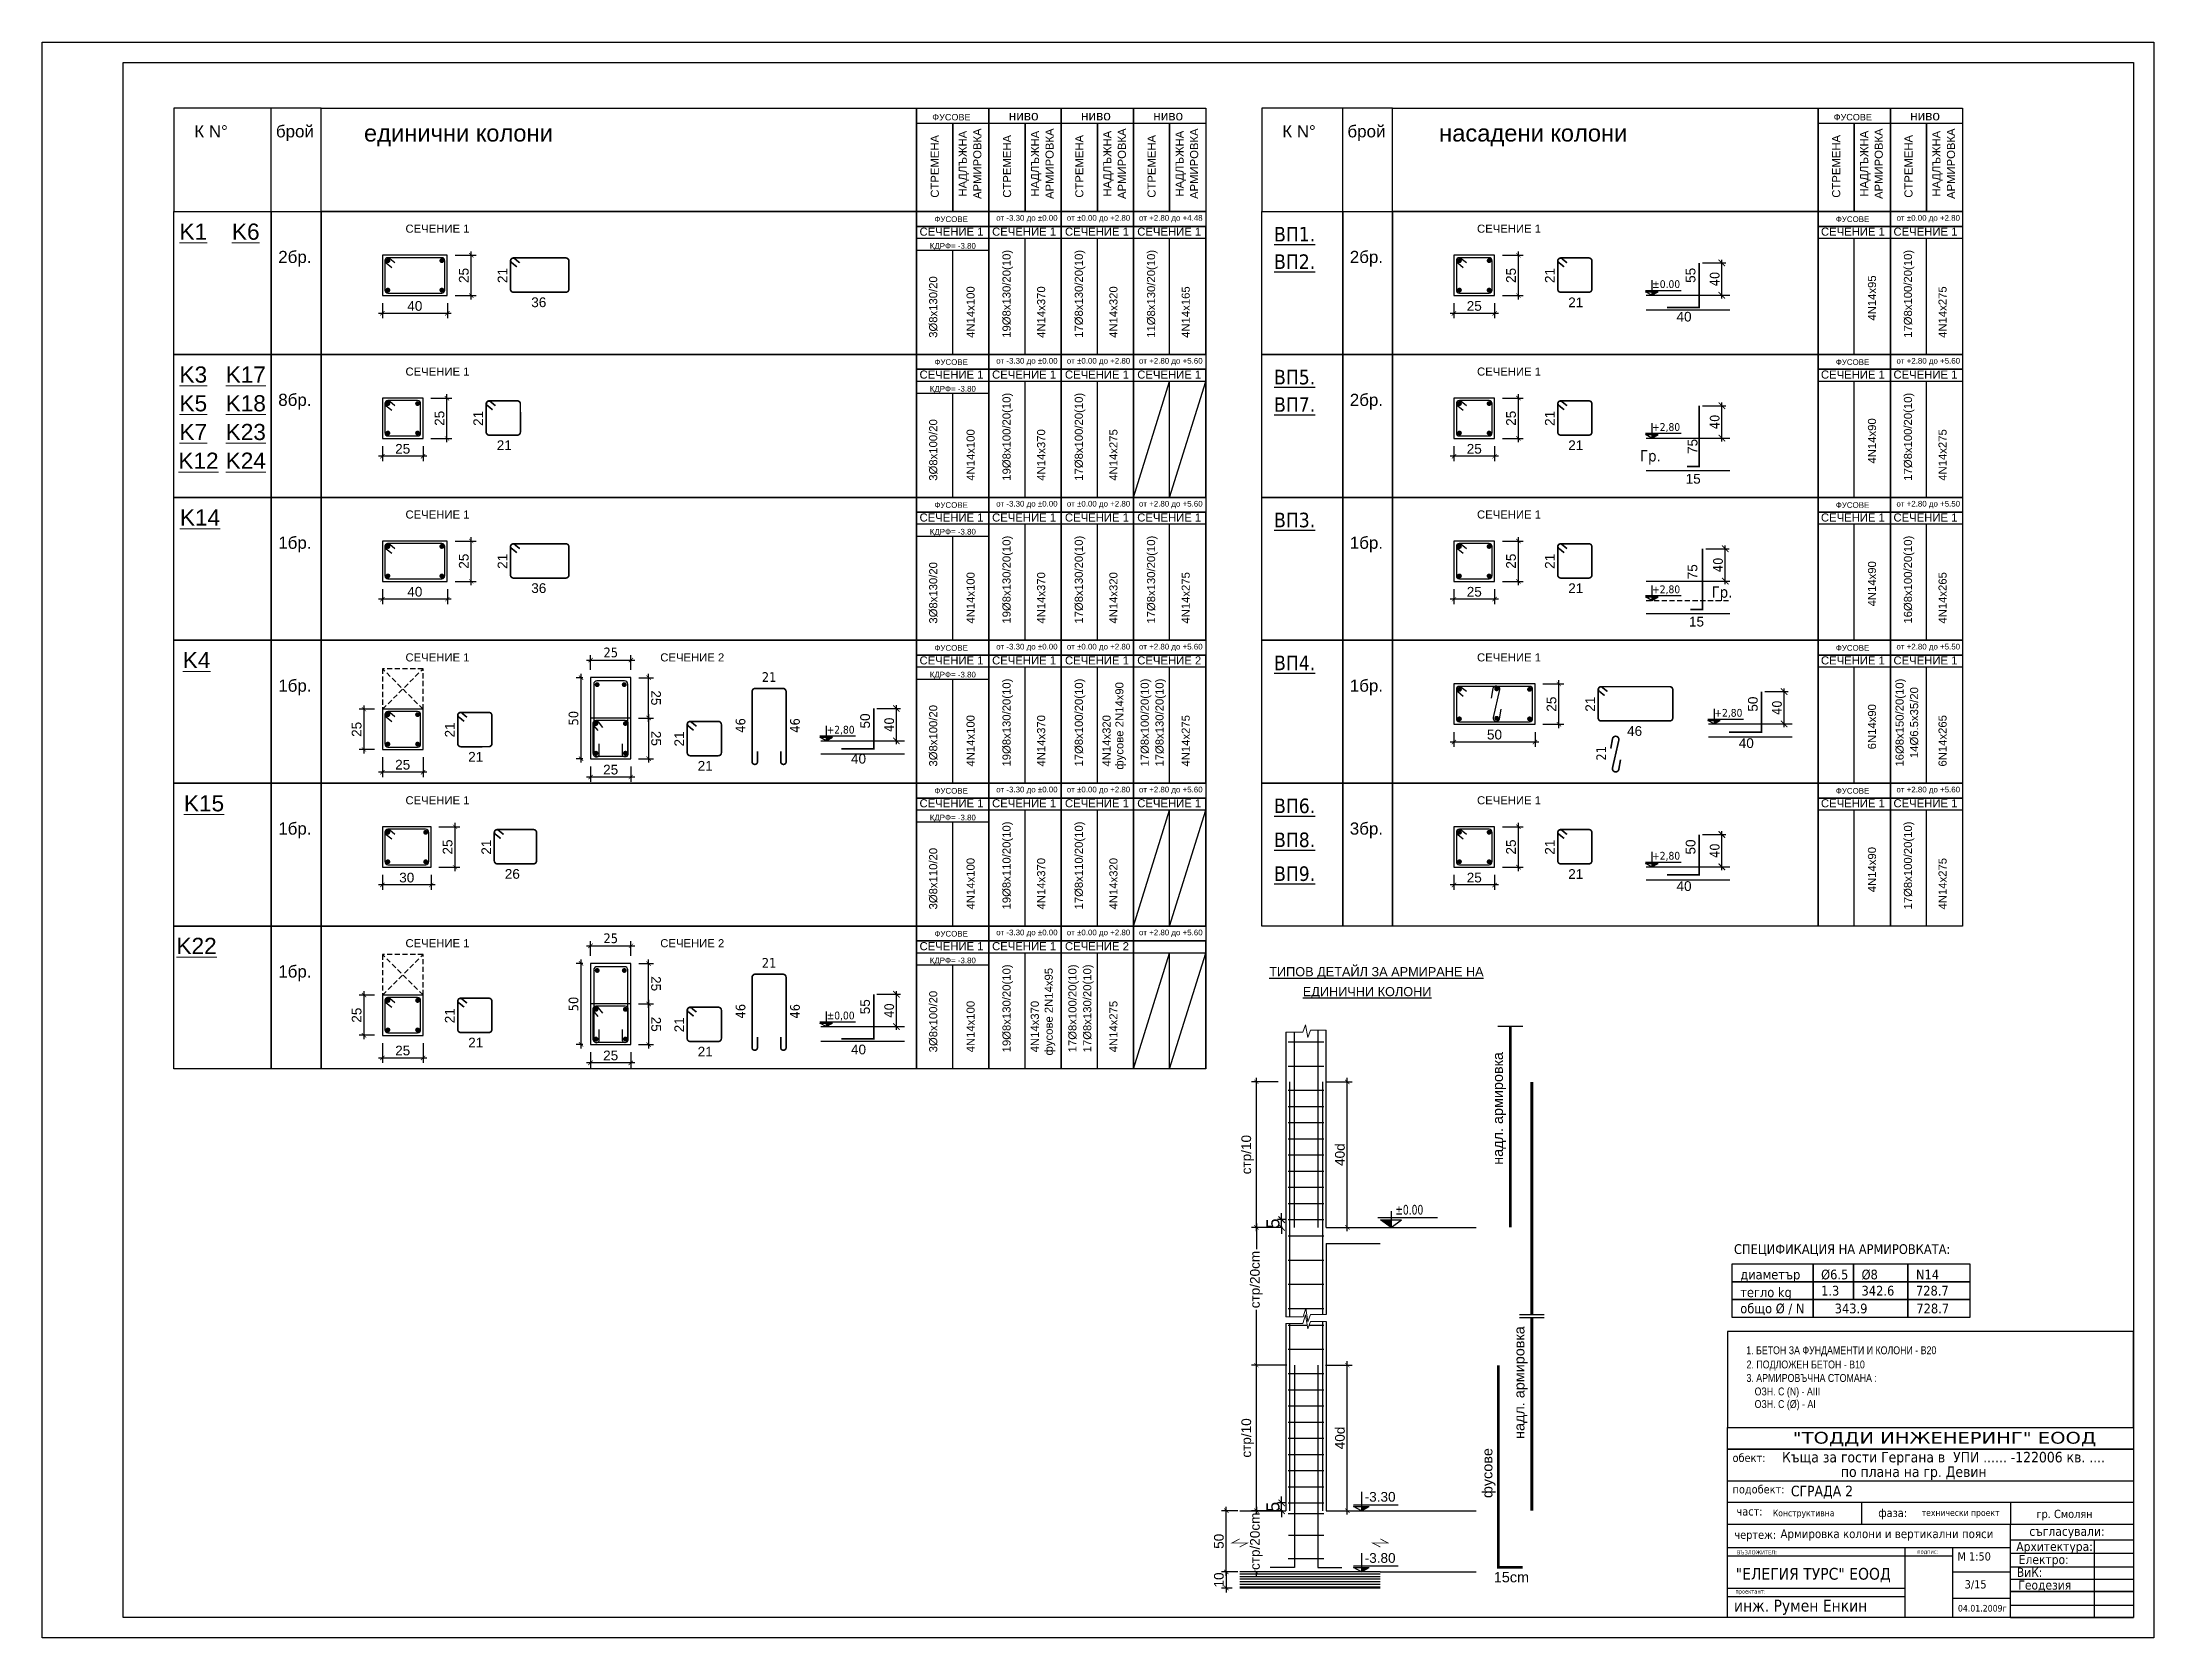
# Model space of a CAD drawing. Header units: millimetres. Extents: x 879 to 91735, y -13728 to 454.
# Drawn here: x 7951 to 10562, y -10077 to -8104 of the extents above; entities that cross this region are included whole.
import ezdxf
from ezdxf.enums import TextEntityAlignment as Align

# ---------------------------------------------------------------- set-up
doc = ezdxf.new("R2010")
doc.units = ezdxf.units.MM
doc.linetypes.add('HIDDEN', pattern=[9.525, 6.35, -3.175])
for name, color, linetype in [('k_arm', 40, 'Continuous'), ('k_dim gredi', 2, 'Continuous'), ('k_dim_arm', 54, 'Continuous'), ('k_gredi', 112, 'Continuous'), ('k_koloni', 30, 'Continuous'), ('k_nadpisi', 8, 'Continuous'), ('k_nasadeni_koloni', 101, 'HIDDEN'), ('k_punktir', 9, 'HIDDEN'), ('k_ramka', 3, 'Continuous'), ('k_sechenia', 3, 'Continuous')]:
    doc.layers.add(name, color=color, linetype=linetype)
doc.layers.add('k_dim', color=2, linetype='Continuous', lineweight=18)
doc.styles.add('ARIAL', font='ARIAL.TTF')
doc.styles.add('GENERATED_STYLE_3', font='TAHOMA.TTF')
doc.styles.get("Standard").update_dxf_attribs({"font": 'TAHOMA.TTF'})
doc.dimstyles.new('k_', dxfattribs={"dimscale": 4, "dimtxt": 3, "dimasz": 2, "dimexe": 1.25, "dimexo": 1, "dimtad": 1, "dimdec": 1, "dimrnd": 0.5, "dimtxsty": 'Standard', "dimblk": 'ARCHTICK', "dimcen": 2.5, "dimdle": 1, "dimclrd": 8, "dimclre": 8, "dimclrt": 256, "dimadec": 1, "dimazin": 0, "dimtfac": 1, "dimtdec": 1, "dimtix": 1, "dimtmove": 0, "dimatfit": 3, "dimfxl": 0, "dimarcsym": 0})
doc.dimstyles.new('k_armx0.5', dxfattribs={"dimscale": 5, "dimtxt": 2.4, "dimasz": 1.125, "dimexe": 1.25, "dimexo": 1.2, "dimgap": 0.8, "dimtad": 1, "dimdec": 1, "dimlfac": 0.5, "dimrnd": 0.5, "dimtxsty": 'Standard', "dimblk": 'ARCHTICK', "dimcen": 2.5, "dimse1": 1, "dimse2": 1, "dimsd1": 1, "dimsd2": 1, "dimclrd": 9, "dimclre": 8, "dimclrt": 256, "dimadec": 1, "dimazin": 0, "dimtfac": 1, "dimtdec": 1, "dimtix": 1, "dimtofl": 0, "dimtmove": 2, "dimatfit": 3, "dimfxl": 0, "dimarcsym": 0})
doc.dimstyles.new('k_x0.5', dxfattribs={"dimscale": 4.8, "dimtxt": 2.5, "dimasz": 1.125, "dimexe": 1.25, "dimexo": 2, "dimtad": 1, "dimdec": 1, "dimlfac": 0.5, "dimrnd": 0.5, "dimtxsty": 'Standard', "dimblk": 'ARCHTICK', "dimcen": 2.5, "dimdle": 1, "dimclrd": 8, "dimclre": 9, "dimclrt": 256, "dimadec": 1, "dimazin": 0, "dimtfac": 1, "dimtdec": 1, "dimtix": 1, "dimtmove": 2, "dimatfit": 3, "dimfxl": 0, "dimarcsym": 0})

msp = doc.modelspace()

# ---------------------------------------------------------------- texts
at = {"layer": 'k_arm', "color": 2, "style": 'ARIAL'}
for s, p in [('%%UТИПОВ ДЕТАЙЛ ЗА АРМИРАНЕ НА', (9468.013, -9259.133)), ('%%UЕДИНИЧНИ КОЛОНИ', (9509.54, -9283.8))]:
    msp.add_text(s, height=11.25, dxfattribs=at).set_placement(p)
at = {"layer": 'k_dim_arm'}
for s, p in [('СПЕЦИФИКАЦИЯ НА АРМИРОВКАТА:', (10042.779, -9602.622)), ('диаметър', (10050.523, -9634.044)), ('%%C6.5', (10150.523, -9634.044)), ('%%c8', (10200.523, -9634.044)), ('N14', (10267.816, -9634.044)), ('тегло kg', (10050.523, -9656.044)), ('1.3', (10150.523, -9654.044)), ('342.6', (10200.523, -9654.044)), ('728.7', (10267.816, -9654.044)), ('общо %%c / N', (10050.523, -9676.044)), ('343.9', (10167.304, -9676.044)), ('728.7', (10268.288, -9676.044))]:
    msp.add_text(s, height=12, dxfattribs=at).set_placement(p)
at = {"layer": 'k_gredi', "ltscale": 0.5}
for p in [(9926.457, -8622.48), (10015.022, -8790.984)]:
    msp.add_text('Гр.', height=14, dxfattribs=at).set_placement(p)
at = {"layer": 'k_koloni', "lineweight": 0, "style": 'ARIAL'}
for s, p in [('%%UK1', (8137.48, -8338.236)), ('%%UK6', (8202.343, -8338.236)), ('%%UK3', (8137.48, -8514.982)), ('%%UK17', (8202.343, -8514.982)), ('%%UK5', (8137.48, -8550.499)), ('%%UK18', (8202.343, -8550.499)), ('%%UK7', (8137.48, -8586.015)), ('%%UK23', (8202.343, -8586.015)), ('%%UK12', (8143.865, -8621.532)), ('%%UK24', (8202.343, -8621.532)), ('%%UK14', (8145.721, -8691.729)), ('%%UK4', (8141.495, -8868.11)), ('%%UK15', (8150.724, -9045.222)), ('%%UK22', (8141.495, -9221.604))]:
    msp.add_text(s, height=20, dxfattribs=at).set_placement(p, align=Align.MIDDLE_CENTER)
at = {"layer": 'k_koloni', "color": 5}
for s, p in [('%%UВП1.', (9474.062, -8350.384)), ('%%UВП2.', (9474.062, -8384.345)), ('%%UВП5.', (9474.062, -8527.13)), ('%%UВП7.', (9474.062, -8561.092)), ('%%UВП3.', (9474.062, -8703.877)), ('%%UВП4.', (9474.062, -8880.623)), ('%%UВП6.', (9474.062, -9057.37)), ('%%UВП8.', (9474.062, -9099.417)), ('%%UВП9.', (9474.062, -9141.261))]:
    msp.add_text(s, height=18, dxfattribs=at).set_placement(p)
at = {"layer": 'k_nadpisi', "style": 'ARIAL'}
for s, height, p in [('ФУСОВЕ', 8, (9074.943, -8200.631)), ('ниво', 12, (9164.316, -8200.631)), ('ниво', 12, (9253.688, -8200.631)), ('ниво', 12, (9343.061, -8200.631)), ('ФУСОВЕ', 8, (10189.694, -8200.631)), ('ниво', 12, (10279.066, -8200.631)), ('брой', 15, (8263.111, -8221.637)), ('брой', 15, (9588.261, -8221.637)), ('СЕЧЕНИЕ 1', 10, (8439.422, -8339.55)), ('ФУСОВЕ', 7, (9074.658, -8326.329)), (' от -3.30 до %%P0.00', 7, (9166.956, -8324.757)), (' от %%P0.00 до +2.80', 7, (9255.545, -8324.757)), (' от +2.80 до +4.48', 7, (9344.917, -8324.757)), ('СЕЧЕНИЕ 1', 10, (9764.571, -8339.55)), ('ФУСОВЕ', 7, (10189.409, -8326.329)), (' от %%P0.00 до +2.80', 7, (10281.706, -8324.757)), ('СЕЧЕНИЕ 1', 10, (9075.123, -8343.251)), ('СЕЧЕНИЕ 1', 10, (9164.838, -8343.251)), ('СЕЧЕНИЕ 1', 10, (9254.978, -8343.251)), ('СЕЧЕНИЕ 1', 10, (9344.351, -8343.251)), ('СЕЧЕНИЕ 1', 10, (10189.874, -8343.251)), ('СЕЧЕНИЕ 1', 10, (10279.588, -8343.251)), ('СЕЧЕНИЕ 1', 10, (8439.422, -8516.296)), ('СЕЧЕНИЕ 1', 10, (9075.123, -8519.998)), ('ФУСОВЕ', 7, (9074.658, -8503.076)), ('СЕЧЕНИЕ 1', 10, (9164.838, -8519.998)), (' от -3.30 до %%P0.00', 7, (9166.956, -8501.504)), ('СЕЧЕНИЕ 1', 10, (9254.978, -8519.998)), (' от %%P0.00 до +2.80', 7, (9255.545, -8501.504)), ('СЕЧЕНИЕ 1', 10, (9344.351, -8519.998)), (' от +2.80 до +5.60', 7, (9344.917, -8501.504)), ('СЕЧЕНИЕ 1', 10, (9764.571, -8516.296)), ('СЕЧЕНИЕ 1', 10, (10189.874, -8519.998)), ('ФУСОВЕ', 7, (10189.409, -8503.076)), ('СЕЧЕНИЕ 1', 10, (10279.588, -8519.998)), (' от +2.80 до +5.60', 7, (10281.706, -8501.504)), ('СЕЧЕНИЕ 1', 10, (8439.422, -8693.043)), ('СЕЧЕНИЕ 1', 10, (9075.123, -8696.744)), ('ФУСОВЕ', 7, (9074.658, -8679.823)), ('СЕЧЕНИЕ 1', 10, (9164.838, -8696.744)), (' от -3.30 до %%P0.00', 7, (9166.956, -8678.25)), ('СЕЧЕНИЕ 1', 10, (9254.978, -8696.744)), (' от %%P0.00 до +2.80', 7, (9255.545, -8678.25)), ('СЕЧЕНИЕ 1', 10, (9344.351, -8696.744)), (' от +2.80 до +5.60', 7, (9344.917, -8678.25)), ('СЕЧЕНИЕ 1', 10, (9764.571, -8693.043)), ('СЕЧЕНИЕ 1', 10, (10189.874, -8696.744)), ('ФУСОВЕ', 7, (10189.409, -8679.823)), ('СЕЧЕНИЕ 1', 10, (10279.588, -8696.744)), (' от +2.80 до +5.50', 7, (10281.706, -8678.25)), ('ФУСОВЕ', 7, (9074.658, -8856.569)), (' от -3.30 до %%P0.00', 7, (9166.956, -8854.997)), (' от %%P0.00 до +2.80', 7, (9255.545, -8854.997)), (' от +2.80 до +5.60', 7, (9344.917, -8854.997)), ('ФУСОВЕ', 7, (10189.409, -8856.569)), (' от +2.80 до +5.50', 7, (10281.706, -8854.997)), ('СЕЧЕНИЕ 1', 10, (8439.422, -8869.789)), ('СЕЧЕНИЕ 2', 10, (8754.495, -8869.789)), ('СЕЧЕНИЕ 1', 10, (9075.123, -8873.491)), ('СЕЧЕНИЕ 1', 10, (9164.838, -8873.491)), ('СЕЧЕНИЕ 1', 10, (9254.978, -8873.491)), ('СЕЧЕНИЕ 2', 10, (9344.351, -8873.491)), ('СЕЧЕНИЕ 1', 10, (9764.571, -8869.789)), ('СЕЧЕНИЕ 1', 10, (10189.874, -8873.491)), ('СЕЧЕНИЕ 1', 10, (10279.588, -8873.491)), ('ФУСОВЕ', 7, (9074.658, -9033.316)), (' от -3.30 до %%P0.00', 7, (9166.956, -9031.744)), (' от %%P0.00 до +2.80', 7, (9255.545, -9031.744)), (' от +2.80 до +5.60', 7, (9344.917, -9031.744)), ('ФУСОВЕ', 7, (10189.409, -9033.316)), (' от +2.80 до +5.60', 7, (10281.706, -9031.744)), ('СЕЧЕНИЕ 1', 10, (8439.422, -9046.536)), ('СЕЧЕНИЕ 1', 10, (9075.123, -9050.238)), ('СЕЧЕНИЕ 1', 10, (9164.838, -9050.238)), ('СЕЧЕНИЕ 1', 10, (9254.978, -9050.238)), ('СЕЧЕНИЕ 1', 10, (9344.351, -9050.238)), ('СЕЧЕНИЕ 1', 10, (9764.571, -9046.536)), ('СЕЧЕНИЕ 1', 10, (10189.874, -9050.238)), ('СЕЧЕНИЕ 1', 10, (10279.588, -9050.238)), ('СЕЧЕНИЕ 1', 10, (8439.422, -9223.282)), ('СЕЧЕНИЕ 2', 10, (8754.495, -9223.282)), ('СЕЧЕНИЕ 1', 10, (9075.123, -9226.984)), ('ФУСОВЕ', 7, (9074.658, -9210.062)), ('СЕЧЕНИЕ 1', 10, (9164.838, -9226.984)), (' от -3.30 до %%P0.00', 7, (9166.956, -9208.49)), ('СЕЧЕНИЕ 2', 10, (9254.978, -9226.984)), (' от %%P0.00 до +2.80', 7, (9255.545, -9208.49)), (' от +2.80 до +5.60', 7, (9344.917, -9208.49))]:
    msp.add_text(s, height=height, dxfattribs=at).set_placement(p, align=Align.CENTER)
for s, height, p in [('К N%%d', 15, (8138.609, -8221.637)), ('К N%%d', 15, (9484.092, -8221.637)), ('15cm ', 12.75, (9745.776, -10008.733))]:
    msp.add_text(s, height=height, dxfattribs=at).set_placement(p)
at = {"layer": 'k_nadpisi', "lineweight": 0, "style": 'ARIAL'}
for s, p in [('единични колони ', (8469.358, -8226.773)), ('насадени колони', (9794.508, -8226.773))]:
    msp.add_text(s, height=21, dxfattribs=at).set_placement(p, align=Align.CENTER)
at = {"layer": 'k_nadpisi', "style": 'ARIAL'}
for s, p in [('СТРЕМЕНА', (9059.422, -8257.488)), ('НАДЛЪЖНА', (9094.018, -8254.188)), ('АРМИРОВКА', (9112.018, -8254.188)), ('СТРЕМЕНА', (9148.794, -8257.488)), ('НАДЛЪЖНА', (9183.391, -8254.188)), ('АРМИРОВКА', (9201.391, -8254.188)), ('СТРЕМЕНА', (9238.166, -8257.488)), ('НАДЛЪЖНА', (9272.763, -8254.188)), ('АРМИРОВКА', (9290.763, -8254.188)), ('СТРЕМЕНА', (9327.539, -8257.488)), ('НАДЛЪЖНА', (9362.136, -8254.188)), ('АРМИРОВКА', (9380.136, -8254.188)), ('СТРЕМЕНА', (10174.172, -8257.488)), ('НАДЛЪЖНА', (10208.769, -8254.188)), ('АРМИРОВКА', (10226.769, -8254.188)), ('СТРЕМЕНА', (10263.544, -8257.488)), ('НАДЛЪЖНА', (10298.141, -8254.188)), ('АРМИРОВКА', (10316.141, -8254.188)), ('19%%C8x130/20(10)', (9148.155, -8415.188)), ('17%%C8x130/20(10)', (9237.527, -8415.188)), ('11%%C8x130/20(10)', (9326.9, -8415.188)), ('17%%C8x100/20(10)', (10262.905, -8415.188)), ('3%%C8x130/20', (9057.456, -8431.494)), ('4N14x100', (9103.678, -8437.709)), ('4N14x370', (9190.958, -8437.709)), ('4N14x320', (9280.33, -8437.709)), ('4N14x165', (9369.703, -8437.709)), ('4N14x95', (10218.428, -8420.29)), ('4N14x275', (10305.708, -8437.709)), ('19%%C8x100/20(10)', (9148.155, -8591.935)), ('17%%C8x100/20(10)', (9237.527, -8591.935)), ('17%%C8x100/20(10)', (10262.905, -8591.935)), ('3%%C8x100/20', (9057.456, -8608.241)), ('4N14x100', (9103.678, -8614.455)), ('4N14x370', (9190.958, -8614.455)), ('4N14x275', (9280.33, -8614.455)), ('4N14x90', (10218.428, -8597.037)), ('4N14x275', (10305.708, -8614.455)), ('19%%C8x130/20(10)', (9148.155, -8768.681)), ('17%%C8x130/20(10)', (9237.527, -8768.681)), ('17%%C8x130/20(10)', (9326.9, -8768.681)), ('16%%C8x100/20(10)', (10262.905, -8768.681)), ('3%%C8x130/20', (9057.456, -8784.988)), ('4N14x90', (10218.428, -8773.784)), ('4N14x100', (9103.678, -8791.202)), ('4N14x370', (9190.958, -8791.202)), ('4N14x320', (9280.33, -8791.202)), ('4N14x275', (9369.703, -8791.202)), ('4N14x265', (10305.708, -8791.202)), ('19%%C8x130/20(10)', (9148.155, -8945.428)), ('17%%C8x100/20(10)', (9237.587, -8945.428)), ('фусове 2N14x90', (9287.697, -8949.483)), ('17%%C8x100/20(10)', (9319.011, -8945.428)), ('17%%C8x130/20(10)', (9337.347, -8945.428)), ('16%%C8x150/20(10)', (10252.582, -8945.428)), ('14%%C6.5x35/20', (10270.543, -8945.428)), ('3%%C8x100/20', (9057.456, -8961.734)), ('6N14x90', (10218.428, -8950.53)), ('4N14x100', (9103.678, -8967.948)), ('4N14x370', (9190.958, -8967.948)), ('4N14x320', (9271.823, -8967.948)), ('4N14x275', (9369.703, -8967.948)), ('6N14x265', (10305.708, -8967.948)), ('19%%C8x110/20(10)', (9148.155, -9122.174)), ('17%%C8x110/20(10)', (9237.527, -9122.174)), ('17%%C8x100/20(10)', (10262.905, -9122.174)), ('3%%C8x110/20', (9057.456, -9138.481)), ('4N14x100', (9103.678, -9144.695)), ('4N14x370', (9190.958, -9144.695)), ('4N14x320', (9280.33, -9144.695)), ('4N14x90', (10218.428, -9127.277)), ('4N14x275', (10305.708, -9144.695)), ('19%%C8x130/20(10)', (9148.155, -9298.921)), ('фусове 2N14x95', (9200.311, -9302.976)), ('17%%C8x100/20(10)', (9229.639, -9298.921)), ('17%%C8x130/20(10)', (9247.974, -9298.921)), ('3%%C8x100/20', (9057.456, -9315.227)), ('4N14x100', (9103.678, -9321.441)), ('4N14x370', (9183.111, -9321.441)), ('4N14x275', (9280.33, -9321.441))]:
    msp.add_text(s, height=10, rotation=90, dxfattribs=at).set_placement(p, align=Align.CENTER)
for p in [(9076.736, -8355.847), (9076.736, -8532.593), (9076.736, -8709.34), (9076.736, -8886.086), (9076.736, -9062.833), (9076.736, -9239.58)]:
    msp.add_text('КДРФ= -3.80', height=7, dxfattribs=at).set_placement(p, align=Align.MIDDLE_CENTER)
for s, p in [('надл. армировка', (9757.024, -9492.378)), ('надл. армировка', (9783.649, -9831.428)), ('фусове', (9744.049, -9904.461))]:
    msp.add_text(s, height=12.75, rotation=90, dxfattribs=at).set_placement(p)
at = {"layer": 'k_ramka', "color": 7, "style": 'ARIAL', "width": 0.8}
for s, p in [('1. БЕТОН ЗА ФУНДАМЕНТИ И КОЛОНИ - В20', (10057.909, -9726.617)), ('2. ПОДЛОЖЕН БЕТОН - В10', (10058.366, -9744.186)), ('3. АРМИРОВЪЧНА СТОМАНА : ', (10058.209, -9760.885)), ('   ОЗН. С (N) - AIII ', (10059.193, -9777.555)), ('   ОЗН. С (%%c) - AI', (10059.193, -9793.144))]:
    msp.add_text(s, height=9.75825, dxfattribs=at).set_placement(p)
at = {"layer": 'k_ramka', "color": 3, "style": 'GENERATED_STYLE_3', "width": 1.4}
msp.add_text('"ТОДДИ ИНЖЕНЕРИНГ" ЕООД', height=14.60586, dxfattribs=at).set_placement((10115.361, -9837.257))
at = {"layer": 'k_ramka', "color": 3, "attachment_point": 7, "style": 'GENERATED_STYLE_3'}
for s, insert, char_height in [('{обект:}', (10041.026, -9860.063), 10.2241), ('Къща за гости Гергана в  УПИ ...... -122006 кв. ....', (10102.189, -9864.089), 13), (' по плана на гр. Девин', (10170.132, -9882.204), 13), ('подобект:', (10041.026, -9900.676), 10.2241), ('СГРАДА 2', (10113.124, -9905.078), 13), ('{част:}', (10045.874, -9926.332), 10.2241), ('Конструктивна', (10090.75, -9929.385), 8.05917), ('{фаза:}', (10221.216, -9930.829), 10.2241), ('{технически проект}', (10274.907, -9928.988), 8.05917), ('{гр. Смолян}', (10416.853, -9932.176), 10.2241), ('{чертеж:}', (10043.339, -9957.887), 10.2241), ('Армировка колони и вертикални пояси', (10100.304, -9957.122), 10.74556), ('{съгласували:}', (10408.034, -9954.501), 11.25933), (' ВЪЗЛОЖИТЕЛ:', (10044.223, -9974.346), 5.11205), ('{подпис:}', (10269.409, -9974.274), 5.1121), ('М 1:50', (10319.152, -9981.985), 10.2241), ('Архитектура:', (10391.922, -9973.232), 11.25933), ('Електро:', (10394.899, -9989.375), 11.2593), ('"ЕЛЕГИЯ ТУРС" ЕООД ', (10044.938, -10008.604), 14.60586), ('ВиК:', (10392.554, -10002.009), 11.2593), ('{проектант:}', (10044.499, -10024.1), 5.11205), ('3/15 ', (10328.051, -10017.605), 10.2241), ('Геодезия', (10394.415, -10019.87), 11.2593), ('инж. Румен Енкин ', (10042.76, -10049.019), 14.60586), ('04.01.2009г', (10319.691, -10045.052), 8.17928)]:
    msp.add_mtext(s, dxfattribs=dict(at, insert=insert, char_height=char_height))
at = {"layer": 'k_sechenia', "style": 'ARIAL'}
for s, p in [('2бр.', (8263.063, -8376.997)), ('2бр.', (9588.213, -8376.997)), ('8бр.', (8263.063, -8553.744)), ('2бр.', (9588.213, -8553.744)), ('1бр.', (8263.063, -8730.49)), ('1бр.', (9588.213, -8730.49)), ('1бр.', (8263.063, -8907.237)), ('1бр.', (9588.213, -8907.237)), ('1бр.', (8263.063, -9083.983)), ('3бр.', (9588.213, -9083.983)), ('1бр.', (8263.063, -9260.73))]:
    msp.add_text(s, height=15, dxfattribs=at).set_placement(p, align=Align.CENTER)

# ---------------------------------------------------------------- blocks, each defined once
blk = doc.blocks.new('_ARCHTICK')
at = {"color": 0, "linetype": 'ByBlock', "const_width": 0.15}
blk.add_lwpolyline([(-0.5, -0.5), (0.5, 0.5)], dxfattribs=at)
blk = doc.blocks.new('*D609')
at = {"layer": 'Defpoints', "color": 0}
for p in [(8371.3, -8417.3), (8451.6, -8417.3), (8371.3, -8439.3)]:
    blk.add_point(p, dxfattribs=at)
at = {"layer": 'k_dim gredi', "color": 9, "lineweight": -2}
for p, q in [((8371.3, -8426.9), (8371.3, -8445.3)), ((8451.6, -8426.9), (8451.6, -8445.3))]:
    blk.add_line(p, q, dxfattribs=at)
at = {"layer": 'k_dim gredi', "color": 8, "lineweight": -2}
blk.add_line((8456.4, -8439.3), (8366.5, -8439.3), dxfattribs=at)
at = {"layer": 'k_dim gredi', "color": 8, "lineweight": -2, "xscale": 5.399999999999999, "yscale": 5.399999999999999, "zscale": 5.399999999999999}
for p, rotation in [((8371.3, -8439.3), 180.0059858070448), ((8451.6, -8439.3), 0.005985807044748271)]:
    blk.add_blockref('_ARCHTICK', p, dxfattribs=dict(at, rotation=rotation))
at = {"layer": 'k_dim gredi', "insert": (8411.4, -8430.2), "char_height": 12, "attachment_point": 5, "rotation": 0.006, "style": 'ARIAL'}
blk.add_mtext('40', dxfattribs=at)
blk = doc.blocks.new('*D610')
at = {"layer": 'Defpoints', "color": 0}
for p in [(8529.7, -8412.2), (8529.7, -8417.1), (8601.9, -8412.2)]:
    blk.add_point(p, dxfattribs=at)
at = {"layer": 'k_dim_arm', "insert": (8564.7, -8425.7), "char_height": 12, "attachment_point": 5, "rotation": 0.006, "style": 'ARIAL'}
blk.add_mtext('36', dxfattribs=at)
blk = doc.blocks.new('*D611')
at = {"layer": 'Defpoints', "color": 0}
for p in [(8551.8, -8370.8), (8551.5, -8413.2), (8551.8, -8413.2)]:
    blk.add_point(p, dxfattribs=at)
at = {"layer": 'k_dim_arm', "insert": (8519.8, -8392.5), "char_height": 12, "attachment_point": 5, "rotation": 90, "style": 'ARIAL'}
blk.add_mtext('21', dxfattribs=at)
blk = doc.blocks.new('*D612')
at = {"layer": 'Defpoints', "color": 0}
for p in [(8451.6, -8367.4), (8481.1, -8367.4), (8451.6, -8417.3)]:
    blk.add_point(p, dxfattribs=at)
at = {"layer": 'k_dim gredi', "color": 9, "lineweight": -2}
for p, q in [((8461.2, -8367.4), (8487.1, -8367.4)), ((8461.2, -8417.3), (8487.1, -8417.3))]:
    blk.add_line(p, q, dxfattribs=at)
at = {"layer": 'k_dim gredi', "color": 8, "lineweight": -2}
blk.add_line((8481.1, -8422.1), (8481.1, -8362.6), dxfattribs=at)
at = {"layer": 'k_dim gredi', "color": 8, "lineweight": -2, "xscale": 5.399999999999999, "yscale": 5.399999999999999, "zscale": 5.399999999999999}
for p, rotation in [((8481.1, -8367.4), 90), ((8481.1, -8417.3), 270)]:
    blk.add_blockref('_ARCHTICK', p, dxfattribs=dict(at, rotation=rotation))
at = {"layer": 'k_dim gredi', "insert": (8472, -8392.4), "char_height": 12, "attachment_point": 5, "rotation": 90, "style": 'ARIAL'}
blk.add_mtext('25', dxfattribs=at)
blk = doc.blocks.new('*D613')
at = {"layer": 'Defpoints', "color": 0}
for p in [(8371.3, -8594), (8371.3, -8616), (8421.6, -8594)]:
    blk.add_point(p, dxfattribs=at)
at = {"layer": 'k_dim gredi', "color": 8, "lineweight": -2}
blk.add_line((8426.4, -8616), (8366.5, -8616), dxfattribs=at)
at = {"layer": 'k_dim gredi', "color": 9, "lineweight": -2}
for p, q in [((8371.3, -8603.6), (8371.3, -8622)), ((8421.6, -8603.6), (8421.6, -8622))]:
    blk.add_line(p, q, dxfattribs=at)
at = {"layer": 'k_dim gredi', "color": 8, "lineweight": -2, "xscale": 5.399999999999999, "yscale": 5.399999999999999, "zscale": 5.399999999999999}
for p, rotation in [((8371.3, -8616), 180.0059858070448), ((8421.6, -8616), 0.005985807044748271)]:
    blk.add_blockref('_ARCHTICK', p, dxfattribs=dict(at, rotation=rotation))
at = {"layer": 'k_dim gredi', "insert": (8396.4, -8606.9), "char_height": 12, "attachment_point": 5, "rotation": 0.006, "style": 'ARIAL'}
blk.add_mtext('25', dxfattribs=at)
blk = doc.blocks.new('*D614')
at = {"layer": 'Defpoints', "color": 0}
for p in [(8499.7, -8588.9), (8541.9, -8588.9), (8499.7, -8593.9)]:
    blk.add_point(p, dxfattribs=at)
at = {"layer": 'k_dim_arm', "insert": (8522, -8602.4), "char_height": 12, "attachment_point": 5, "rotation": 0.006, "style": 'ARIAL'}
blk.add_mtext('21', dxfattribs=at)
blk = doc.blocks.new('*D615')
at = {"layer": 'Defpoints', "color": 0}
for p in [(8521.8, -8547.5), (8521.5, -8589.9), (8521.8, -8589.9)]:
    blk.add_point(p, dxfattribs=at)
at = {"layer": 'k_dim_arm', "insert": (8489.8, -8569.2), "char_height": 12, "attachment_point": 5, "rotation": 90, "style": 'ARIAL'}
blk.add_mtext('21', dxfattribs=at)
blk = doc.blocks.new('*D616')
at = {"layer": 'Defpoints', "color": 0}
for p in [(8421.6, -8544.2), (8451.1, -8544.2), (8421.6, -8594)]:
    blk.add_point(p, dxfattribs=at)
at = {"layer": 'k_dim gredi', "color": 9, "lineweight": -2}
for p, q in [((8431.2, -8544.2), (8457.1, -8544.2)), ((8431.2, -8594), (8457.1, -8594))]:
    blk.add_line(p, q, dxfattribs=at)
at = {"layer": 'k_dim gredi', "color": 8, "lineweight": -2}
blk.add_line((8451.1, -8598.8), (8451.1, -8539.4), dxfattribs=at)
at = {"layer": 'k_dim gredi', "color": 8, "lineweight": -2, "xscale": 5.399999999999999, "yscale": 5.399999999999999, "zscale": 5.399999999999999}
for p, rotation in [((8451.1, -8544.2), 90), ((8451.1, -8594), 270)]:
    blk.add_blockref('_ARCHTICK', p, dxfattribs=dict(at, rotation=rotation))
at = {"layer": 'k_dim gredi', "insert": (8442, -8569.1), "char_height": 12, "attachment_point": 5, "rotation": 90, "style": 'ARIAL'}
blk.add_mtext('25', dxfattribs=at)
blk = doc.blocks.new('*D617')
at = {"layer": 'Defpoints', "color": 0}
for p in [(8371.3, -8770.8), (8451.6, -8770.8), (8371.3, -8792.8)]:
    blk.add_point(p, dxfattribs=at)
at = {"layer": 'k_dim gredi', "color": 8, "lineweight": -2}
blk.add_line((8456.4, -8792.8), (8366.5, -8792.8), dxfattribs=at)
at = {"layer": 'k_dim gredi', "color": 9, "lineweight": -2}
for p, q in [((8371.3, -8780.4), (8371.3, -8798.8)), ((8451.6, -8780.4), (8451.6, -8798.8))]:
    blk.add_line(p, q, dxfattribs=at)
at = {"layer": 'k_dim gredi', "color": 8, "lineweight": -2, "xscale": 5.399999999999999, "yscale": 5.399999999999999, "zscale": 5.399999999999999}
for p, rotation in [((8371.3, -8792.8), 180.0059858070448), ((8451.6, -8792.8), 0.005985807044748271)]:
    blk.add_blockref('_ARCHTICK', p, dxfattribs=dict(at, rotation=rotation))
at = {"layer": 'k_dim gredi', "insert": (8411.4, -8783.7), "char_height": 12, "attachment_point": 5, "rotation": 0.006, "style": 'ARIAL'}
blk.add_mtext('40', dxfattribs=at)
blk = doc.blocks.new('*D618')
at = {"layer": 'Defpoints', "color": 0}
for p in [(8529.7, -8765.7), (8529.7, -8770.6), (8601.9, -8765.7)]:
    blk.add_point(p, dxfattribs=at)
at = {"layer": 'k_dim_arm', "insert": (8564.7, -8779.2), "char_height": 12, "attachment_point": 5, "rotation": 0.006, "style": 'ARIAL'}
blk.add_mtext('36', dxfattribs=at)
blk = doc.blocks.new('*D619')
at = {"layer": 'Defpoints', "color": 0}
for p in [(8551.8, -8724.3), (8551.5, -8766.7), (8551.8, -8766.7)]:
    blk.add_point(p, dxfattribs=at)
at = {"layer": 'k_dim_arm', "insert": (8519.8, -8746), "char_height": 12, "attachment_point": 5, "rotation": 90, "style": 'ARIAL'}
blk.add_mtext('21', dxfattribs=at)
blk = doc.blocks.new('*D620')
at = {"layer": 'Defpoints', "color": 0}
for p in [(8451.6, -8720.9), (8481.1, -8720.9), (8451.6, -8770.8)]:
    blk.add_point(p, dxfattribs=at)
at = {"layer": 'k_dim gredi', "color": 9, "lineweight": -2}
for p, q in [((8461.2, -8720.9), (8487.1, -8720.9)), ((8461.2, -8770.8), (8487.1, -8770.8))]:
    blk.add_line(p, q, dxfattribs=at)
at = {"layer": 'k_dim gredi', "color": 8, "lineweight": -2}
blk.add_line((8481.1, -8775.6), (8481.1, -8716.1), dxfattribs=at)
at = {"layer": 'k_dim gredi', "color": 8, "lineweight": -2, "xscale": 5.399999999999999, "yscale": 5.399999999999999, "zscale": 5.399999999999999}
for p, rotation in [((8481.1, -8720.9), 90), ((8481.1, -8770.8), 270)]:
    blk.add_blockref('_ARCHTICK', p, dxfattribs=dict(at, rotation=rotation))
at = {"layer": 'k_dim gredi', "insert": (8472, -8745.8), "char_height": 12, "attachment_point": 5, "rotation": 90, "style": 'ARIAL'}
blk.add_mtext('25', dxfattribs=at)
blk = doc.blocks.new('*D621')
at = {"layer": 'Defpoints', "color": 0}
for p in [(8371.3, -8978.8), (8421.6, -8978.8), (8371.3, -9006.8)]:
    blk.add_point(p, dxfattribs=at)
at = {"layer": 'k_dim gredi', "color": 8, "lineweight": -2}
blk.add_line((8426.4, -9006.8), (8366.5, -9006.8), dxfattribs=at)
at = {"layer": 'k_dim gredi', "color": 9, "lineweight": -2}
for p, q in [((8371.3, -8988.4), (8371.3, -9012.8)), ((8421.6, -8988.4), (8421.6, -9012.8))]:
    blk.add_line(p, q, dxfattribs=at)
at = {"layer": 'k_dim gredi', "color": 8, "lineweight": -2, "xscale": 5.399999999999999, "yscale": 5.399999999999999, "zscale": 5.399999999999999}
for p, rotation in [((8371.3, -9006.8), 180.0059858070448), ((8421.6, -9006.8), 0.005985807044748271)]:
    blk.add_blockref('_ARCHTICK', p, dxfattribs=dict(at, rotation=rotation))
at = {"layer": 'k_dim gredi', "insert": (8396.4, -8997.6), "char_height": 12, "attachment_point": 5, "rotation": 0.006, "style": 'ARIAL'}
blk.add_mtext('25', dxfattribs=at)
blk = doc.blocks.new('*D622')
at = {"layer": 'Defpoints', "color": 0}
for p in [(8464.5, -8974.3), (8464.5, -8979.2), (8506.7, -8974.2)]:
    blk.add_point(p, dxfattribs=at)
at = {"layer": 'k_dim_arm', "insert": (8486.7, -8987.7), "char_height": 12, "attachment_point": 5, "rotation": 0.006, "style": 'ARIAL'}
blk.add_mtext('21', dxfattribs=at)
blk = doc.blocks.new('*D623')
at = {"layer": 'Defpoints', "color": 0}
for p in [(8486.6, -8932.8), (8486.3, -8975.2), (8486.6, -8975.2)]:
    blk.add_point(p, dxfattribs=at)
at = {"layer": 'k_dim_arm', "insert": (8454.6, -8954.5), "char_height": 12, "attachment_point": 5, "rotation": 90, "style": 'ARIAL'}
blk.add_mtext('21', dxfattribs=at)
blk = doc.blocks.new('*D624')
at = {"layer": 'Defpoints', "color": 0}
for p in [(8348.6, -8928.9), (8371.3, -8928.9), (8371.3, -8978.8)]:
    blk.add_point(p, dxfattribs=at)
at = {"layer": 'k_dim gredi', "color": 9, "lineweight": -2}
for p, q in [((8361.7, -8928.9), (8342.6, -8928.9)), ((8361.7, -8978.8), (8342.6, -8978.8))]:
    blk.add_line(p, q, dxfattribs=at)
at = {"layer": 'k_dim gredi', "color": 8, "lineweight": -2}
blk.add_line((8348.6, -8983.6), (8348.6, -8924.1), dxfattribs=at)
at = {"layer": 'k_dim gredi', "color": 8, "lineweight": -2, "xscale": 5.399999999999999, "yscale": 5.399999999999999, "zscale": 5.399999999999999}
for p, rotation in [((8348.6, -8928.9), 90), ((8348.6, -8978.8), 270)]:
    blk.add_blockref('_ARCHTICK', p, dxfattribs=dict(at, rotation=rotation))
at = {"layer": 'k_dim gredi', "insert": (8339.5, -8953.8), "char_height": 12, "attachment_point": 5, "rotation": 90, "style": 'ARIAL'}
blk.add_mtext('25', dxfattribs=at)
blk = doc.blocks.new('*D625')
at = {"layer": 'Defpoints', "color": 0}
for p in [(8678.5, -8939.8), (8678.5, -8990.1), (8700.5, -8990.1)]:
    blk.add_point(p, dxfattribs=at)
at = {"layer": 'k_dim gredi', "color": 9, "lineweight": -2}
for p, q in [((8688.1, -8939.8), (8706.5, -8939.8)), ((8688.1, -8990.1), (8706.5, -8990.1))]:
    blk.add_line(p, q, dxfattribs=at)
at = {"layer": 'k_dim gredi', "color": 8, "lineweight": -2}
blk.add_line((8700.5, -8935), (8700.5, -8994.9), dxfattribs=at)
at = {"layer": 'k_dim gredi', "color": 8, "lineweight": -2, "xscale": 5.399999999999999, "yscale": 5.399999999999999, "zscale": 5.399999999999999}
for p, rotation in [((8700.5, -8939.8), 90.00598666076627), ((8700.5, -8990.1), 270.0059866607663)]:
    blk.add_blockref('_ARCHTICK', p, dxfattribs=dict(at, rotation=rotation))
at = {"layer": 'k_dim gredi', "insert": (8709.7, -8965), "char_height": 12, "attachment_point": 5, "rotation": 270.006, "style": 'ARIAL'}
blk.add_mtext('25', dxfattribs=at)
blk = doc.blocks.new('*D626')
at = {"layer": 'Defpoints', "color": 0}
for p in [(8748.3, -8985.4), (8748.3, -8990.3), (8790.5, -8985.4)]:
    blk.add_point(p, dxfattribs=at)
at = {"layer": 'k_dim_arm', "insert": (8770.5, -8998.9), "char_height": 12, "attachment_point": 5, "rotation": 0.006, "style": 'ARIAL'}
blk.add_mtext('21', dxfattribs=at)
blk = doc.blocks.new('*D627')
at = {"layer": 'Defpoints', "color": 0}
for p in [(8770.4, -8944), (8770.1, -8986.4), (8770.4, -8986.4)]:
    blk.add_point(p, dxfattribs=at)
at = {"layer": 'k_dim_arm', "insert": (8738.4, -8965.7), "char_height": 12, "attachment_point": 5, "rotation": 90, "style": 'ARIAL'}
blk.add_mtext('21', dxfattribs=at)
blk = doc.blocks.new('*D628')
at = {"layer": 'Defpoints', "color": 0}
for p in [(8628.7, -8990.1), (8678.5, -8990.1), (8628.7, -9012.8)]:
    blk.add_point(p, dxfattribs=at)
at = {"layer": 'k_dim gredi', "color": 9, "lineweight": -2}
for p, q in [((8628.7, -8999.7), (8628.7, -9018.8)), ((8678.5, -8999.7), (8678.5, -9018.8))]:
    blk.add_line(p, q, dxfattribs=at)
at = {"layer": 'k_dim gredi', "color": 8, "lineweight": -2}
blk.add_line((8683.3, -9012.8), (8623.9, -9012.8), dxfattribs=at)
at = {"layer": 'k_dim gredi', "color": 8, "lineweight": -2, "xscale": 5.399999999999999, "yscale": 5.399999999999999, "zscale": 5.399999999999999, "rotation": 180}
blk.add_blockref('_ARCHTICK', (8628.7, -9012.8), dxfattribs=at)
at = {"layer": 'k_dim gredi', "color": 8, "lineweight": -2, "xscale": 5.399999999999999, "yscale": 5.399999999999999, "zscale": 5.399999999999999}
blk.add_blockref('_ARCHTICK', (8678.5, -9012.8), dxfattribs=at)
at = {"layer": 'k_dim gredi', "insert": (8653.6, -9003.7), "char_height": 12, "attachment_point": 5, "style": 'ARIAL'}
blk.add_mtext('25', dxfattribs=at)
blk = doc.blocks.new('*D629')
at = {"layer": 'Defpoints', "color": 0}
for p in [(8678.7, -8889.9), (8700.5, -8889.9), (8678.5, -8939.8)]:
    blk.add_point(p, dxfattribs=at)
at = {"layer": 'k_dim gredi', "color": 9, "lineweight": -2}
for p, q in [((8688.3, -8889.9), (8706.5, -8889.9)), ((8688.1, -8939.8), (8706.5, -8939.8))]:
    blk.add_line(p, q, dxfattribs=at)
at = {"layer": 'k_dim gredi', "color": 8, "lineweight": -2}
blk.add_line((8700.5, -8944.6), (8700.5, -8885.1), dxfattribs=at)
at = {"layer": 'k_dim gredi', "color": 8, "lineweight": -2, "xscale": 5.399999999999999, "yscale": 5.399999999999999, "zscale": 5.399999999999999}
for p, rotation in [((8700.5, -8889.9), 90.00598666076627), ((8700.5, -8939.8), 270.0059866607663)]:
    blk.add_blockref('_ARCHTICK', p, dxfattribs=dict(at, rotation=rotation))
at = {"layer": 'k_dim gredi', "insert": (8709.6, -8914.9), "char_height": 12, "attachment_point": 5, "rotation": 270.006, "style": 'ARIAL'}
blk.add_mtext('25', dxfattribs=at)
blk = doc.blocks.new('*D630')
at = {"layer": 'Defpoints', "color": 0}
for p in [(8617, -8889.9), (8628.7, -8889.9), (8628.7, -8990.1)]:
    blk.add_point(p, dxfattribs=at)
at = {"layer": 'k_dim gredi', "color": 9, "lineweight": -2}
for p, q in [((8619.1, -8889.9), (8611, -8889.9)), ((8619.1, -8990.1), (8611, -8990.1))]:
    blk.add_line(p, q, dxfattribs=at)
at = {"layer": 'k_dim gredi', "color": 8, "lineweight": -2}
blk.add_line((8617, -8994.9), (8617, -8885.1), dxfattribs=at)
at = {"layer": 'k_dim gredi', "color": 8, "lineweight": -2, "xscale": 5.399999999999999, "yscale": 5.399999999999999, "zscale": 5.399999999999999}
for p, rotation in [((8617, -8889.9), 90), ((8617, -8990.1), 270)]:
    blk.add_blockref('_ARCHTICK', p, dxfattribs=dict(at, rotation=rotation))
at = {"layer": 'k_dim gredi', "insert": (8607.7, -8940), "char_height": 12, "attachment_point": 5, "rotation": 90}
blk.add_mtext('50', dxfattribs=at)
blk = doc.blocks.new('*D631')
at = {"layer": 'Defpoints', "color": 0}
for p in [(8678.7, -8868.1), (8628.7, -8889.9), (8678.7, -8889.9)]:
    blk.add_point(p, dxfattribs=at)
at = {"layer": 'k_dim gredi', "color": 8, "lineweight": -2}
blk.add_line((8623.9, -8868.1), (8683.5, -8868.1), dxfattribs=at)
at = {"layer": 'k_dim gredi', "color": 9, "lineweight": -2}
for p, q in [((8628.7, -8880.3), (8628.7, -8862.1)), ((8678.7, -8880.3), (8678.7, -8862.1))]:
    blk.add_line(p, q, dxfattribs=at)
at = {"layer": 'k_dim gredi', "color": 8, "lineweight": -2, "xscale": 5.399999999999999, "yscale": 5.399999999999999, "zscale": 5.399999999999999, "rotation": 180}
blk.add_blockref('_ARCHTICK', (8628.7, -8868.1), dxfattribs=at)
at = {"layer": 'k_dim gredi', "color": 8, "lineweight": -2, "xscale": 5.399999999999999, "yscale": 5.399999999999999, "zscale": 5.399999999999999}
blk.add_blockref('_ARCHTICK', (8678.7, -8868.1), dxfattribs=at)
at = {"layer": 'k_dim gredi', "insert": (8653.7, -8858.8), "char_height": 12, "attachment_point": 5}
blk.add_mtext('25', dxfattribs=at)
blk = doc.blocks.new('*D632')
at = {"layer": 'Defpoints', "color": 0}
for p in [(8870.5, -8899.2), (8828.5, -8913.2), (8870.5, -8913.2)]:
    blk.add_point(p, dxfattribs=at)
at = {"layer": 'k_dim_arm', "insert": (8849.5, -8889.1), "char_height": 12, "attachment_point": 5}
blk.add_mtext('21', dxfattribs=at)
blk = doc.blocks.new('*D633')
at = {"layer": 'Defpoints', "color": 0}
for p in [(8866.5, -8903.1), (8891.9, -8903.1), (8870.5, -8994.8)]:
    blk.add_point(p, dxfattribs=at)
at = {"layer": 'k_dim_arm', "insert": (8881.6, -8949), "char_height": 12, "attachment_point": 5, "rotation": 90}
blk.add_mtext('46', dxfattribs=at)
blk = doc.blocks.new('*D634')
at = {"layer": 'Defpoints', "color": 0}
for p in [(8824.6, -8903.1), (8842.5, -8903.1), (8828.5, -8994.8)]:
    blk.add_point(p, dxfattribs=at)
at = {"layer": 'k_dim_arm', "insert": (8814.3, -8949), "char_height": 12, "attachment_point": 5, "rotation": 90}
blk.add_mtext('46', dxfattribs=at)
blk = doc.blocks.new('*D635')
at = {"layer": 'Defpoints', "color": 0}
for p in [(8978.9, -8928), (8978.9, -8978), (8978.9, -8978)]:
    blk.add_point(p, dxfattribs=at)
at = {"layer": 'k_dim_arm', "insert": (8968.3, -8943.4), "char_height": 12, "attachment_point": 5, "rotation": 90, "style": 'ARIAL'}
blk.add_mtext('50', dxfattribs=at)
blk = doc.blocks.new('*D636')
at = {"layer": 'Defpoints', "color": 0}
for p in [(8938.9, -8978), (8978.9, -8978), (8978.9, -8978)]:
    blk.add_point(p, dxfattribs=at)
at = {"layer": 'k_dim_arm', "insert": (8960.1, -8990.2), "char_height": 12, "attachment_point": 5, "style": 'ARIAL'}
blk.add_mtext('40', dxfattribs=at)
blk = doc.blocks.new('*D637')
at = {"layer": 'Defpoints', "color": 0}
for p in [(8978.9, -8928), (9006.9, -8928), (8978.9, -8968)]:
    blk.add_point(p, dxfattribs=at)
at = {"layer": 'k_dim_arm', "color": 8, "lineweight": -2}
for p, q in [((8982.9, -8928), (9011.9, -8928)), ((9006.9, -8972), (9006.9, -8924)), ((8982.9, -8968), (9011.9, -8968))]:
    blk.add_line(p, q, dxfattribs=at)
at = {"layer": 'k_dim_arm', "color": 8, "lineweight": -2, "xscale": 8, "yscale": 8, "zscale": 8}
for p, rotation in [((9006.9, -8928), 90), ((9006.9, -8968), 270)]:
    blk.add_blockref('_ARCHTICK', p, dxfattribs=dict(at, rotation=rotation))
at = {"layer": 'k_dim_arm', "insert": (8998.1, -8948), "char_height": 12, "attachment_point": 5, "rotation": 90}
blk.add_mtext('40', dxfattribs=at)
blk = doc.blocks.new('kota_v')
at = {"color": 0}
for p, q in [((-9.7, 7.5), (45.4, 7.5)), ((0, 0), (-9.7, 5.4)), ((-9.7, 5.4), (9.7, 5.4)), ((0, 23.2), (0, 0)), ((0, 0), (9.7, 5.4))]:
    blk.add_line(p, q, dxfattribs=at)
blk.add_solid([(0, 5.4), (9.7, 5.4), (0, 0)], dxfattribs=at)
blk.add_attdef('KOTA_V', (4.1, 11.2), '', height=12, dxfattribs=at)
blk = doc.blocks.new('*D638')
at = {"layer": 'Defpoints', "color": 0}
for p in [(8371.3, -9124.3), (8431.6, -9124.3), (8371.3, -9146.3)]:
    blk.add_point(p, dxfattribs=at)
at = {"layer": 'k_dim gredi', "color": 9, "lineweight": -2}
for p, q in [((8371.3, -9133.9), (8371.3, -9152.3)), ((8431.6, -9133.9), (8431.6, -9152.3))]:
    blk.add_line(p, q, dxfattribs=at)
at = {"layer": 'k_dim gredi', "color": 8, "lineweight": -2}
blk.add_line((8436.4, -9146.3), (8366.5, -9146.3), dxfattribs=at)
at = {"layer": 'k_dim gredi', "color": 8, "lineweight": -2, "xscale": 5.399999999999999, "yscale": 5.399999999999999, "zscale": 5.399999999999999}
for p, rotation in [((8371.3, -9146.3), 180.0059858070448), ((8431.6, -9146.3), 0.005985807044748271)]:
    blk.add_blockref('_ARCHTICK', p, dxfattribs=dict(at, rotation=rotation))
at = {"layer": 'k_dim gredi', "insert": (8401.4, -9137.2), "char_height": 12, "attachment_point": 5, "rotation": 0.006, "style": 'ARIAL'}
blk.add_mtext('30', dxfattribs=at)
blk = doc.blocks.new('*D639')
at = {"layer": 'Defpoints', "color": 0}
for p in [(8509.7, -9119.2), (8509.7, -9124.1), (8561.9, -9119.1)]:
    blk.add_point(p, dxfattribs=at)
at = {"layer": 'k_dim_arm', "insert": (8532, -9132.7), "char_height": 12, "attachment_point": 5, "rotation": 0.006, "style": 'ARIAL'}
blk.add_mtext('26', dxfattribs=at)
blk = doc.blocks.new('*D640')
at = {"layer": 'Defpoints', "color": 0}
for p in [(8531.8, -9077.8), (8531.5, -9120.2), (8531.8, -9120.2)]:
    blk.add_point(p, dxfattribs=at)
at = {"layer": 'k_dim_arm', "insert": (8499.8, -9099.5), "char_height": 12, "attachment_point": 5, "rotation": 90, "style": 'ARIAL'}
blk.add_mtext('21', dxfattribs=at)
blk = doc.blocks.new('*D641')
at = {"layer": 'Defpoints', "color": 0}
for p in [(8431.6, -9074.4), (8461.1, -9074.4), (8431.6, -9124.3)]:
    blk.add_point(p, dxfattribs=at)
at = {"layer": 'k_dim gredi', "color": 9, "lineweight": -2}
for p, q in [((8441.2, -9074.4), (8467.1, -9074.4)), ((8441.2, -9124.3), (8467.1, -9124.3))]:
    blk.add_line(p, q, dxfattribs=at)
at = {"layer": 'k_dim gredi', "color": 8, "lineweight": -2}
blk.add_line((8461.1, -9129.1), (8461.1, -9069.6), dxfattribs=at)
at = {"layer": 'k_dim gredi', "color": 8, "lineweight": -2, "xscale": 5.399999999999999, "yscale": 5.399999999999999, "zscale": 5.399999999999999}
for p, rotation in [((8461.1, -9074.4), 90), ((8461.1, -9124.3), 270)]:
    blk.add_blockref('_ARCHTICK', p, dxfattribs=dict(at, rotation=rotation))
at = {"layer": 'k_dim gredi', "insert": (8452, -9099.3), "char_height": 12, "attachment_point": 5, "rotation": 90, "style": 'ARIAL'}
blk.add_mtext('25', dxfattribs=at)
blk = doc.blocks.new('*D642')
at = {"layer": 'Defpoints', "color": 0}
for p in [(8371.3, -9332.3), (8421.6, -9332.2), (8371.3, -9360.3)]:
    blk.add_point(p, dxfattribs=at)
at = {"layer": 'k_dim gredi', "color": 9, "lineweight": -2}
for p, q in [((8371.3, -9341.9), (8371.3, -9366.3)), ((8421.6, -9341.8), (8421.6, -9366.3))]:
    blk.add_line(p, q, dxfattribs=at)
at = {"layer": 'k_dim gredi', "color": 8, "lineweight": -2}
blk.add_line((8426.4, -9360.3), (8366.5, -9360.3), dxfattribs=at)
at = {"layer": 'k_dim gredi', "color": 8, "lineweight": -2, "xscale": 5.399999999999999, "yscale": 5.399999999999999, "zscale": 5.399999999999999}
for p, rotation in [((8371.3, -9360.3), 180.0059858070448), ((8421.6, -9360.3), 0.005985807044748271)]:
    blk.add_blockref('_ARCHTICK', p, dxfattribs=dict(at, rotation=rotation))
at = {"layer": 'k_dim gredi', "insert": (8396.4, -9351.1), "char_height": 12, "attachment_point": 5, "rotation": 0.006, "style": 'ARIAL'}
blk.add_mtext('25', dxfattribs=at)
blk = doc.blocks.new('*D643')
at = {"layer": 'Defpoints', "color": 0}
for p in [(8464.5, -9327.8), (8464.5, -9332.7), (8506.7, -9327.7)]:
    blk.add_point(p, dxfattribs=at)
at = {"layer": 'k_dim_arm', "insert": (8486.7, -9341.2), "char_height": 12, "attachment_point": 5, "rotation": 0.006, "style": 'ARIAL'}
blk.add_mtext('21', dxfattribs=at)
blk = doc.blocks.new('*D644')
at = {"layer": 'Defpoints', "color": 0}
for p in [(8486.6, -9286.3), (8486.3, -9328.7), (8486.6, -9328.7)]:
    blk.add_point(p, dxfattribs=at)
at = {"layer": 'k_dim_arm', "insert": (8454.6, -9308), "char_height": 12, "attachment_point": 5, "rotation": 90, "style": 'ARIAL'}
blk.add_mtext('21', dxfattribs=at)
blk = doc.blocks.new('*D645')
at = {"layer": 'Defpoints', "color": 0}
for p in [(8348.6, -9282.4), (8371.3, -9282.4), (8371.3, -9332.2)]:
    blk.add_point(p, dxfattribs=at)
at = {"layer": 'k_dim gredi', "color": 9, "lineweight": -2}
for p, q in [((8361.7, -9282.4), (8342.6, -9282.4)), ((8361.7, -9332.2), (8342.6, -9332.2))]:
    blk.add_line(p, q, dxfattribs=at)
at = {"layer": 'k_dim gredi', "color": 8, "lineweight": -2}
blk.add_line((8348.6, -9337), (8348.6, -9277.6), dxfattribs=at)
at = {"layer": 'k_dim gredi', "color": 8, "lineweight": -2, "xscale": 5.399999999999999, "yscale": 5.399999999999999, "zscale": 5.399999999999999}
for p, rotation in [((8348.6, -9282.4), 90), ((8348.6, -9332.2), 270)]:
    blk.add_blockref('_ARCHTICK', p, dxfattribs=dict(at, rotation=rotation))
at = {"layer": 'k_dim gredi', "insert": (8339.5, -9307.3), "char_height": 12, "attachment_point": 5, "rotation": 90, "style": 'ARIAL'}
blk.add_mtext('25', dxfattribs=at)
blk = doc.blocks.new('*D646')
at = {"layer": 'Defpoints', "color": 0}
for p in [(8678.5, -9293.3), (8678.5, -9343.6), (8700.5, -9343.6)]:
    blk.add_point(p, dxfattribs=at)
at = {"layer": 'k_dim gredi', "color": 9, "lineweight": -2}
for p, q in [((8688.1, -9293.3), (8706.5, -9293.3)), ((8688.1, -9343.6), (8706.5, -9343.6))]:
    blk.add_line(p, q, dxfattribs=at)
at = {"layer": 'k_dim gredi', "color": 8, "lineweight": -2}
blk.add_line((8700.5, -9288.5), (8700.5, -9348.4), dxfattribs=at)
at = {"layer": 'k_dim gredi', "color": 8, "lineweight": -2, "xscale": 5.399999999999999, "yscale": 5.399999999999999, "zscale": 5.399999999999999}
for p, rotation in [((8700.5, -9293.3), 90.00598666076627), ((8700.5, -9343.6), 270.0059866607663)]:
    blk.add_blockref('_ARCHTICK', p, dxfattribs=dict(at, rotation=rotation))
at = {"layer": 'k_dim gredi', "insert": (8709.7, -9318.5), "char_height": 12, "attachment_point": 5, "rotation": 270.006, "style": 'ARIAL'}
blk.add_mtext('25', dxfattribs=at)
blk = doc.blocks.new('*D647')
at = {"layer": 'Defpoints', "color": 0}
for p in [(8748.3, -9338.9), (8748.3, -9343.8), (8790.5, -9338.9)]:
    blk.add_point(p, dxfattribs=at)
at = {"layer": 'k_dim_arm', "insert": (8770.5, -9352.4), "char_height": 12, "attachment_point": 5, "rotation": 0.006, "style": 'ARIAL'}
blk.add_mtext('21', dxfattribs=at)
blk = doc.blocks.new('*D648')
at = {"layer": 'Defpoints', "color": 0}
for p in [(8770.4, -9297.5), (8770.1, -9339.9), (8770.4, -9339.9)]:
    blk.add_point(p, dxfattribs=at)
at = {"layer": 'k_dim_arm', "insert": (8738.4, -9319.2), "char_height": 12, "attachment_point": 5, "rotation": 90, "style": 'ARIAL'}
blk.add_mtext('21', dxfattribs=at)
blk = doc.blocks.new('*D649')
at = {"layer": 'Defpoints', "color": 0}
for p in [(8628.7, -9343.6), (8678.5, -9343.6), (8628.7, -9366.3)]:
    blk.add_point(p, dxfattribs=at)
at = {"layer": 'k_dim gredi', "color": 8, "lineweight": -2}
blk.add_line((8683.3, -9366.3), (8623.9, -9366.3), dxfattribs=at)
at = {"layer": 'k_dim gredi', "color": 9, "lineweight": -2}
for p, q in [((8628.7, -9353.2), (8628.7, -9372.3)), ((8678.5, -9353.2), (8678.5, -9372.3))]:
    blk.add_line(p, q, dxfattribs=at)
at = {"layer": 'k_dim gredi', "color": 8, "lineweight": -2, "xscale": 5.399999999999999, "yscale": 5.399999999999999, "zscale": 5.399999999999999, "rotation": 180}
blk.add_blockref('_ARCHTICK', (8628.7, -9366.3), dxfattribs=at)
at = {"layer": 'k_dim gredi', "color": 8, "lineweight": -2, "xscale": 5.399999999999999, "yscale": 5.399999999999999, "zscale": 5.399999999999999}
blk.add_blockref('_ARCHTICK', (8678.5, -9366.3), dxfattribs=at)
at = {"layer": 'k_dim gredi', "insert": (8653.6, -9357.2), "char_height": 12, "attachment_point": 5, "style": 'ARIAL'}
blk.add_mtext('25', dxfattribs=at)
blk = doc.blocks.new('*D650')
at = {"layer": 'Defpoints', "color": 0}
for p in [(8678.7, -9243.4), (8700.5, -9243.4), (8678.5, -9293.3)]:
    blk.add_point(p, dxfattribs=at)
at = {"layer": 'k_dim gredi', "color": 9, "lineweight": -2}
for p, q in [((8688.3, -9243.4), (8706.5, -9243.4)), ((8688.1, -9293.3), (8706.5, -9293.3))]:
    blk.add_line(p, q, dxfattribs=at)
at = {"layer": 'k_dim gredi', "color": 8, "lineweight": -2}
blk.add_line((8700.5, -9298.1), (8700.5, -9238.6), dxfattribs=at)
at = {"layer": 'k_dim gredi', "color": 8, "lineweight": -2, "xscale": 5.399999999999999, "yscale": 5.399999999999999, "zscale": 5.399999999999999}
for p, rotation in [((8700.5, -9243.4), 90.00598666076627), ((8700.5, -9293.3), 270.0059866607663)]:
    blk.add_blockref('_ARCHTICK', p, dxfattribs=dict(at, rotation=rotation))
at = {"layer": 'k_dim gredi', "insert": (8709.6, -9268.3), "char_height": 12, "attachment_point": 5, "rotation": 270.006, "style": 'ARIAL'}
blk.add_mtext('25', dxfattribs=at)
blk = doc.blocks.new('*D651')
at = {"layer": 'Defpoints', "color": 0}
for p in [(8617, -9243.4), (8628.7, -9243.4), (8628.7, -9343.6)]:
    blk.add_point(p, dxfattribs=at)
at = {"layer": 'k_dim gredi', "color": 9, "lineweight": -2}
for p, q in [((8619.1, -9243.4), (8611, -9243.4)), ((8619.1, -9343.6), (8611, -9343.6))]:
    blk.add_line(p, q, dxfattribs=at)
at = {"layer": 'k_dim gredi', "color": 8, "lineweight": -2}
blk.add_line((8617, -9348.4), (8617, -9238.6), dxfattribs=at)
at = {"layer": 'k_dim gredi', "color": 8, "lineweight": -2, "xscale": 5.399999999999999, "yscale": 5.399999999999999, "zscale": 5.399999999999999}
for p, rotation in [((8617, -9243.4), 90), ((8617, -9343.6), 270)]:
    blk.add_blockref('_ARCHTICK', p, dxfattribs=dict(at, rotation=rotation))
at = {"layer": 'k_dim gredi', "insert": (8607.7, -9293.5), "char_height": 12, "attachment_point": 5, "rotation": 90}
blk.add_mtext('50', dxfattribs=at)
blk = doc.blocks.new('*D652')
at = {"layer": 'Defpoints', "color": 0}
for p in [(8628.7, -9243.4), (8678.7, -9221.6), (8678.7, -9243.4)]:
    blk.add_point(p, dxfattribs=at)
at = {"layer": 'k_dim gredi', "color": 9, "lineweight": -2}
for p, q in [((8628.7, -9233.8), (8628.7, -9215.6)), ((8678.7, -9233.8), (8678.7, -9215.6))]:
    blk.add_line(p, q, dxfattribs=at)
at = {"layer": 'k_dim gredi', "color": 8, "lineweight": -2}
blk.add_line((8623.9, -9221.6), (8683.5, -9221.6), dxfattribs=at)
at = {"layer": 'k_dim gredi', "color": 8, "lineweight": -2, "xscale": 5.399999999999999, "yscale": 5.399999999999999, "zscale": 5.399999999999999, "rotation": 180}
blk.add_blockref('_ARCHTICK', (8628.7, -9221.6), dxfattribs=at)
at = {"layer": 'k_dim gredi', "color": 8, "lineweight": -2, "xscale": 5.399999999999999, "yscale": 5.399999999999999, "zscale": 5.399999999999999}
blk.add_blockref('_ARCHTICK', (8678.7, -9221.6), dxfattribs=at)
at = {"layer": 'k_dim gredi', "insert": (8653.7, -9212.3), "char_height": 12, "attachment_point": 5}
blk.add_mtext('25', dxfattribs=at)
blk = doc.blocks.new('*D653')
at = {"layer": 'Defpoints', "color": 0}
for p in [(8828.5, -9266.7), (8870.5, -9252.7), (8870.5, -9266.7)]:
    blk.add_point(p, dxfattribs=at)
at = {"layer": 'k_dim_arm', "insert": (8849.5, -9242.6), "char_height": 12, "attachment_point": 5}
blk.add_mtext('21', dxfattribs=at)
blk = doc.blocks.new('*D654')
at = {"layer": 'Defpoints', "color": 0}
for p in [(8866.5, -9256.6), (8891.9, -9256.6), (8870.5, -9348.3)]:
    blk.add_point(p, dxfattribs=at)
at = {"layer": 'k_dim_arm', "insert": (8881.6, -9302.5), "char_height": 12, "attachment_point": 5, "rotation": 90}
blk.add_mtext('46', dxfattribs=at)
blk = doc.blocks.new('*D655')
at = {"layer": 'Defpoints', "color": 0}
for p in [(8824.6, -9256.6), (8842.5, -9256.6), (8828.5, -9348.3)]:
    blk.add_point(p, dxfattribs=at)
at = {"layer": 'k_dim_arm', "insert": (8814.3, -9302.4), "char_height": 12, "attachment_point": 5, "rotation": 90}
blk.add_mtext('46', dxfattribs=at)
blk = doc.blocks.new('*D656')
at = {"layer": 'Defpoints', "color": 0}
for p in [(8978.9, -9281.5), (8978.9, -9336.5), (8978.9, -9336.5)]:
    blk.add_point(p, dxfattribs=at)
at = {"layer": 'k_dim_arm', "insert": (8968.3, -9296.9), "char_height": 12, "attachment_point": 5, "rotation": 90, "style": 'ARIAL'}
blk.add_mtext('55', dxfattribs=at)
blk = doc.blocks.new('*D657')
at = {"layer": 'Defpoints', "color": 0}
for p in [(8938.9, -9336.5), (8978.9, -9336.5), (8978.9, -9336.5)]:
    blk.add_point(p, dxfattribs=at)
at = {"layer": 'k_dim_arm', "insert": (8960.1, -9349.8), "char_height": 12, "attachment_point": 5, "style": 'ARIAL'}
blk.add_mtext('40', dxfattribs=at)
blk = doc.blocks.new('*D658')
at = {"layer": 'Defpoints', "color": 0}
for p in [(8978.9, -9281.5), (9006.9, -9281.5), (8978.9, -9321.5)]:
    blk.add_point(p, dxfattribs=at)
at = {"layer": 'k_dim_arm', "color": 8, "lineweight": -2}
for p, q in [((8982.9, -9281.5), (9011.9, -9281.5)), ((9006.9, -9325.5), (9006.9, -9277.5)), ((8982.9, -9321.5), (9011.9, -9321.5))]:
    blk.add_line(p, q, dxfattribs=at)
at = {"layer": 'k_dim_arm', "color": 8, "lineweight": -2, "xscale": 8, "yscale": 8, "zscale": 8}
for p, rotation in [((9006.9, -9281.5), 90), ((9006.9, -9321.5), 270)]:
    blk.add_blockref('_ARCHTICK', p, dxfattribs=dict(at, rotation=rotation))
at = {"layer": 'k_dim_arm', "insert": (8998.1, -9301.5), "char_height": 12, "attachment_point": 5, "rotation": 90}
blk.add_mtext('40', dxfattribs=at)
blk = doc.blocks.new('*D659')
at = {"layer": 'Defpoints', "color": 0}
for p in [(9696.5, -8417.3), (9746.7, -8417.3), (9696.5, -8439.3)]:
    blk.add_point(p, dxfattribs=at)
at = {"layer": 'k_dim gredi', "color": 9, "lineweight": -2}
for p, q in [((9696.5, -8426.9), (9696.5, -8445.3)), ((9746.7, -8426.9), (9746.7, -8445.3))]:
    blk.add_line(p, q, dxfattribs=at)
at = {"layer": 'k_dim gredi', "color": 8, "lineweight": -2}
blk.add_line((9751.5, -8439.3), (9691.7, -8439.3), dxfattribs=at)
at = {"layer": 'k_dim gredi', "color": 8, "lineweight": -2, "xscale": 5.399999999999999, "yscale": 5.399999999999999, "zscale": 5.399999999999999}
for p, rotation in [((9696.5, -8439.3), 180.0059858070448), ((9746.7, -8439.3), 0.005985807044748271)]:
    blk.add_blockref('_ARCHTICK', p, dxfattribs=dict(at, rotation=rotation))
at = {"layer": 'k_dim gredi', "insert": (9721.6, -8430.2), "char_height": 12, "attachment_point": 5, "rotation": 0.006, "style": 'ARIAL'}
blk.add_mtext('25', dxfattribs=at)
blk = doc.blocks.new('*D660')
at = {"layer": 'Defpoints', "color": 0}
for p in [(9824.8, -8412.2), (9824.8, -8417.1), (9867.1, -8412.2)]:
    blk.add_point(p, dxfattribs=at)
at = {"layer": 'k_dim_arm', "insert": (9847.1, -8425.7), "char_height": 12, "attachment_point": 5, "rotation": 0.006, "style": 'ARIAL'}
blk.add_mtext('21', dxfattribs=at)
blk = doc.blocks.new('*D661')
at = {"layer": 'Defpoints', "color": 0}
for p in [(9846.9, -8370.8), (9846.7, -8413.2), (9847, -8413.2)]:
    blk.add_point(p, dxfattribs=at)
at = {"layer": 'k_dim_arm', "insert": (9815, -8392.5), "char_height": 12, "attachment_point": 5, "rotation": 90, "style": 'ARIAL'}
blk.add_mtext('21', dxfattribs=at)
blk = doc.blocks.new('*D662')
at = {"layer": 'Defpoints', "color": 0}
for p in [(9746.7, -8367.4), (9776.2, -8367.4), (9746.7, -8417.3)]:
    blk.add_point(p, dxfattribs=at)
at = {"layer": 'k_dim gredi', "color": 9, "lineweight": -2}
for p, q in [((9756.3, -8367.4), (9782.2, -8367.4)), ((9756.3, -8417.3), (9782.2, -8417.3))]:
    blk.add_line(p, q, dxfattribs=at)
at = {"layer": 'k_dim gredi', "color": 8, "lineweight": -2}
blk.add_line((9776.2, -8422.1), (9776.2, -8362.6), dxfattribs=at)
at = {"layer": 'k_dim gredi', "color": 8, "lineweight": -2, "xscale": 5.399999999999999, "yscale": 5.399999999999999, "zscale": 5.399999999999999}
for p, rotation in [((9776.2, -8367.4), 90), ((9776.2, -8417.3), 270)]:
    blk.add_blockref('_ARCHTICK', p, dxfattribs=dict(at, rotation=rotation))
at = {"layer": 'k_dim gredi', "insert": (9767.1, -8392.4), "char_height": 12, "attachment_point": 5, "rotation": 90, "style": 'ARIAL'}
blk.add_mtext('25', dxfattribs=at)
blk = doc.blocks.new('*D663')
at = {"layer": 'Defpoints', "color": 0}
for p in [(9999.8, -8376.9), (9999.8, -8431.9), (9999.8, -8431.9)]:
    blk.add_point(p, dxfattribs=at)
at = {"layer": 'k_dim_arm', "insert": (9989.2, -8392.3), "char_height": 12, "attachment_point": 5, "rotation": 90, "style": 'ARIAL'}
blk.add_mtext('55', dxfattribs=at)
blk = doc.blocks.new('*D664')
at = {"layer": 'Defpoints', "color": 0}
for p in [(9959.8, -8431.9), (9999.8, -8431.9), (9999.8, -8431.9)]:
    blk.add_point(p, dxfattribs=at)
at = {"layer": 'k_dim_arm', "insert": (9981, -8443.5), "char_height": 12, "attachment_point": 5, "style": 'ARIAL'}
blk.add_mtext('40', dxfattribs=at)
blk = doc.blocks.new('*D665')
at = {"layer": 'Defpoints', "color": 0}
for p in [(9999.8, -8376.9), (10027.8, -8376.9), (9999.8, -8416.9)]:
    blk.add_point(p, dxfattribs=at)
at = {"layer": 'k_dim_arm', "color": 8, "lineweight": -2}
for p, q in [((10003.8, -8376.9), (10032.8, -8376.9)), ((10027.8, -8420.9), (10027.8, -8372.9)), ((10003.8, -8416.9), (10032.8, -8416.9))]:
    blk.add_line(p, q, dxfattribs=at)
at = {"layer": 'k_dim_arm', "color": 8, "lineweight": -2, "xscale": 8, "yscale": 8, "zscale": 8}
for p, rotation in [((10027.8, -8376.9), 90), ((10027.8, -8416.9), 270)]:
    blk.add_blockref('_ARCHTICK', p, dxfattribs=dict(at, rotation=rotation))
at = {"layer": 'k_dim_arm', "insert": (10019, -8396.9), "char_height": 12, "attachment_point": 5, "rotation": 90}
blk.add_mtext('40', dxfattribs=at)
blk = doc.blocks.new('*D666')
at = {"layer": 'Defpoints', "color": 0}
for p in [(9696.5, -8594), (9696.5, -8616), (9746.7, -8594)]:
    blk.add_point(p, dxfattribs=at)
at = {"layer": 'k_dim gredi', "color": 8, "lineweight": -2}
blk.add_line((9751.5, -8616), (9691.7, -8616), dxfattribs=at)
at = {"layer": 'k_dim gredi', "color": 9, "lineweight": -2}
for p, q in [((9696.5, -8603.6), (9696.5, -8622)), ((9746.7, -8603.6), (9746.7, -8622))]:
    blk.add_line(p, q, dxfattribs=at)
at = {"layer": 'k_dim gredi', "color": 8, "lineweight": -2, "xscale": 5.399999999999999, "yscale": 5.399999999999999, "zscale": 5.399999999999999}
for p, rotation in [((9696.5, -8616), 180.0059858070448), ((9746.7, -8616), 0.005985807044748271)]:
    blk.add_blockref('_ARCHTICK', p, dxfattribs=dict(at, rotation=rotation))
at = {"layer": 'k_dim gredi', "insert": (9721.6, -8606.9), "char_height": 12, "attachment_point": 5, "rotation": 0.006, "style": 'ARIAL'}
blk.add_mtext('25', dxfattribs=at)
blk = doc.blocks.new('*D667')
at = {"layer": 'Defpoints', "color": 0}
for p in [(9824.8, -8588.9), (9867.1, -8588.9), (9824.8, -8593.9)]:
    blk.add_point(p, dxfattribs=at)
at = {"layer": 'k_dim_arm', "insert": (9847.1, -8602.4), "char_height": 12, "attachment_point": 5, "rotation": 0.006, "style": 'ARIAL'}
blk.add_mtext('21', dxfattribs=at)
blk = doc.blocks.new('*D668')
at = {"layer": 'Defpoints', "color": 0}
for p in [(9846.9, -8547.5), (9846.7, -8589.9), (9847, -8589.9)]:
    blk.add_point(p, dxfattribs=at)
at = {"layer": 'k_dim_arm', "insert": (9815, -8569.2), "char_height": 12, "attachment_point": 5, "rotation": 90, "style": 'ARIAL'}
blk.add_mtext('21', dxfattribs=at)
blk = doc.blocks.new('*D669')
at = {"layer": 'Defpoints', "color": 0}
for p in [(9746.7, -8544.2), (9776.2, -8544.2), (9746.7, -8594)]:
    blk.add_point(p, dxfattribs=at)
at = {"layer": 'k_dim gredi', "color": 9, "lineweight": -2}
for p, q in [((9756.3, -8544.2), (9782.2, -8544.2)), ((9756.3, -8594), (9782.2, -8594))]:
    blk.add_line(p, q, dxfattribs=at)
at = {"layer": 'k_dim gredi', "color": 8, "lineweight": -2}
blk.add_line((9776.2, -8598.8), (9776.2, -8539.4), dxfattribs=at)
at = {"layer": 'k_dim gredi', "color": 8, "lineweight": -2, "xscale": 5.399999999999999, "yscale": 5.399999999999999, "zscale": 5.399999999999999}
for p, rotation in [((9776.2, -8544.2), 90), ((9776.2, -8594), 270)]:
    blk.add_blockref('_ARCHTICK', p, dxfattribs=dict(at, rotation=rotation))
at = {"layer": 'k_dim gredi', "insert": (9767.1, -8569.1), "char_height": 12, "attachment_point": 5, "rotation": 90, "style": 'ARIAL'}
blk.add_mtext('25', dxfattribs=at)
blk = doc.blocks.new('*D670')
at = {"layer": 'Defpoints', "color": 0}
for p in [(9999.8, -8553.6), (9999.8, -8628.6), (9999.8, -8628.6)]:
    blk.add_point(p, dxfattribs=at)
at = {"layer": 'k_dim_arm', "insert": (9991.7, -8603.9), "char_height": 12, "attachment_point": 5, "rotation": 90, "style": 'ARIAL'}
blk.add_mtext('75', dxfattribs=at)
blk = doc.blocks.new('*D671')
at = {"layer": 'Defpoints', "color": 0}
for p in [(9999.8, -8553.6), (10027.8, -8553.6), (9999.8, -8593.6)]:
    blk.add_point(p, dxfattribs=at)
at = {"layer": 'k_dim_arm', "color": 8, "lineweight": -2}
for p, q in [((10003.8, -8553.6), (10032.8, -8553.6)), ((10027.8, -8597.6), (10027.8, -8549.6)), ((10003.8, -8593.6), (10032.8, -8593.6))]:
    blk.add_line(p, q, dxfattribs=at)
at = {"layer": 'k_dim_arm', "color": 8, "lineweight": -2, "xscale": 8, "yscale": 8, "zscale": 8}
for p, rotation in [((10027.8, -8553.6), 90), ((10027.8, -8593.6), 270)]:
    blk.add_blockref('_ARCHTICK', p, dxfattribs=dict(at, rotation=rotation))
at = {"layer": 'k_dim_arm', "insert": (10019, -8573.6), "char_height": 12, "attachment_point": 5, "rotation": 90}
blk.add_mtext('40', dxfattribs=at)
blk = doc.blocks.new('*D672')
at = {"layer": 'Defpoints', "color": 0}
for p in [(9984.8, -8628.6), (9999.8, -8628.6), (9999.8, -8649.8)]:
    blk.add_point(p, dxfattribs=at)
at = {"layer": 'k_dim_arm', "insert": (9992.3, -8644), "char_height": 12, "attachment_point": 5, "style": 'ARIAL'}
blk.add_mtext('15', dxfattribs=at)
blk = doc.blocks.new('*D673')
at = {"layer": 'Defpoints', "color": 0}
for p in [(9696.5, -8770.8), (9746.7, -8770.8), (9696.5, -8792.8)]:
    blk.add_point(p, dxfattribs=at)
at = {"layer": 'k_dim gredi', "color": 8, "lineweight": -2}
blk.add_line((9751.5, -8792.8), (9691.7, -8792.8), dxfattribs=at)
at = {"layer": 'k_dim gredi', "color": 9, "lineweight": -2}
for p, q in [((9696.5, -8780.4), (9696.5, -8798.8)), ((9746.7, -8780.4), (9746.7, -8798.8))]:
    blk.add_line(p, q, dxfattribs=at)
at = {"layer": 'k_dim gredi', "color": 8, "lineweight": -2, "xscale": 5.399999999999999, "yscale": 5.399999999999999, "zscale": 5.399999999999999}
for p, rotation in [((9696.5, -8792.8), 180.0059858070448), ((9746.7, -8792.8), 0.005985807044748271)]:
    blk.add_blockref('_ARCHTICK', p, dxfattribs=dict(at, rotation=rotation))
at = {"layer": 'k_dim gredi', "insert": (9721.6, -8783.7), "char_height": 12, "attachment_point": 5, "rotation": 0.006, "style": 'ARIAL'}
blk.add_mtext('25', dxfattribs=at)
blk = doc.blocks.new('*D674')
at = {"layer": 'Defpoints', "color": 0}
for p in [(9824.8, -8765.7), (9824.8, -8770.6), (9867.1, -8765.7)]:
    blk.add_point(p, dxfattribs=at)
at = {"layer": 'k_dim_arm', "insert": (9847.1, -8779.2), "char_height": 12, "attachment_point": 5, "rotation": 0.006, "style": 'ARIAL'}
blk.add_mtext('21', dxfattribs=at)
blk = doc.blocks.new('*D675')
at = {"layer": 'Defpoints', "color": 0}
for p in [(9846.9, -8724.3), (9846.7, -8766.7), (9847, -8766.7)]:
    blk.add_point(p, dxfattribs=at)
at = {"layer": 'k_dim_arm', "insert": (9815, -8746), "char_height": 12, "attachment_point": 5, "rotation": 90, "style": 'ARIAL'}
blk.add_mtext('21', dxfattribs=at)
blk = doc.blocks.new('*D676')
at = {"layer": 'Defpoints', "color": 0}
for p in [(9746.7, -8720.9), (9776.2, -8720.9), (9746.7, -8770.8)]:
    blk.add_point(p, dxfattribs=at)
at = {"layer": 'k_dim gredi', "color": 9, "lineweight": -2}
for p, q in [((9756.3, -8720.9), (9782.2, -8720.9)), ((9756.3, -8770.8), (9782.2, -8770.8))]:
    blk.add_line(p, q, dxfattribs=at)
at = {"layer": 'k_dim gredi', "color": 8, "lineweight": -2}
blk.add_line((9776.2, -8775.6), (9776.2, -8716.1), dxfattribs=at)
at = {"layer": 'k_dim gredi', "color": 8, "lineweight": -2, "xscale": 5.399999999999999, "yscale": 5.399999999999999, "zscale": 5.399999999999999}
for p, rotation in [((9776.2, -8720.9), 90), ((9776.2, -8770.8), 270)]:
    blk.add_blockref('_ARCHTICK', p, dxfattribs=dict(at, rotation=rotation))
at = {"layer": 'k_dim gredi', "insert": (9767.1, -8745.8), "char_height": 12, "attachment_point": 5, "rotation": 90, "style": 'ARIAL'}
blk.add_mtext('25', dxfattribs=at)
blk = doc.blocks.new('*D677')
at = {"layer": 'Defpoints', "color": 0}
for p in [(9696.5, -8947.5), (9796.7, -8947.5), (9696.5, -8969.5)]:
    blk.add_point(p, dxfattribs=at)
at = {"layer": 'k_dim gredi', "color": 8, "lineweight": -2}
blk.add_line((9801.5, -8969.5), (9691.7, -8969.5), dxfattribs=at)
at = {"layer": 'k_dim gredi', "color": 9, "lineweight": -2}
for p, q in [((9696.5, -8957.1), (9696.5, -8975.5)), ((9796.7, -8957.1), (9796.7, -8975.5))]:
    blk.add_line(p, q, dxfattribs=at)
at = {"layer": 'k_dim gredi', "color": 8, "lineweight": -2, "xscale": 5.399999999999999, "yscale": 5.399999999999999, "zscale": 5.399999999999999}
for p, rotation in [((9696.5, -8969.5), 180.0059858070448), ((9796.7, -8969.5), 0.005985807044748271)]:
    blk.add_blockref('_ARCHTICK', p, dxfattribs=dict(at, rotation=rotation))
at = {"layer": 'k_dim gredi', "insert": (9746.6, -8960.4), "char_height": 12, "attachment_point": 5, "rotation": 0.006, "style": 'ARIAL'}
blk.add_mtext('50', dxfattribs=at)
blk = doc.blocks.new('*D678')
at = {"layer": 'Defpoints', "color": 0}
for p in [(9874.8, -8942.4), (9874.8, -8947.4), (9967.1, -8942.4)]:
    blk.add_point(p, dxfattribs=at)
at = {"layer": 'k_dim_arm', "insert": (9919.9, -8955.9), "char_height": 12, "attachment_point": 5, "rotation": 0.006, "style": 'ARIAL'}
blk.add_mtext('46', dxfattribs=at)
blk = doc.blocks.new('*D679')
at = {"layer": 'Defpoints', "color": 0}
for p in [(9896.9, -8901), (9896.7, -8943.4), (9897, -8943.4)]:
    blk.add_point(p, dxfattribs=at)
at = {"layer": 'k_dim_arm', "insert": (9865, -8922.7), "char_height": 12, "attachment_point": 5, "rotation": 90, "style": 'ARIAL'}
blk.add_mtext('21', dxfattribs=at)
blk = doc.blocks.new('*D680')
at = {"layer": 'Defpoints', "color": 0}
for p in [(9796.7, -8897.7), (9826.2, -8897.7), (9796.7, -8947.5)]:
    blk.add_point(p, dxfattribs=at)
at = {"layer": 'k_dim gredi', "color": 9, "lineweight": -2}
for p, q in [((9806.3, -8897.7), (9832.2, -8897.7)), ((9806.3, -8947.5), (9832.2, -8947.5))]:
    blk.add_line(p, q, dxfattribs=at)
at = {"layer": 'k_dim gredi', "color": 8, "lineweight": -2}
blk.add_line((9826.2, -8952.3), (9826.2, -8892.9), dxfattribs=at)
at = {"layer": 'k_dim gredi', "color": 8, "lineweight": -2, "xscale": 5.399999999999999, "yscale": 5.399999999999999, "zscale": 5.399999999999999}
for p, rotation in [((9826.2, -8897.7), 90), ((9826.2, -8947.5), 270)]:
    blk.add_blockref('_ARCHTICK', p, dxfattribs=dict(at, rotation=rotation))
at = {"layer": 'k_dim gredi', "insert": (9817.1, -8922.6), "char_height": 12, "attachment_point": 5, "rotation": 90, "style": 'ARIAL'}
blk.add_mtext('25', dxfattribs=at)
blk = doc.blocks.new('*D681')
at = {"layer": 'Defpoints', "color": 0}
for p in [(10076.8, -8907.1), (10076.8, -8957.1), (10076.8, -8957.1)]:
    blk.add_point(p, dxfattribs=at)
at = {"layer": 'k_dim_arm', "insert": (10066.2, -8922.6), "char_height": 12, "attachment_point": 5, "rotation": 90, "style": 'ARIAL'}
blk.add_mtext('50', dxfattribs=at)
blk = doc.blocks.new('*D682')
at = {"layer": 'Defpoints', "color": 0}
for p in [(10036.8, -8957.1), (10076.8, -8957.1), (10076.8, -8957.1)]:
    blk.add_point(p, dxfattribs=at)
at = {"layer": 'k_dim_arm', "insert": (10058, -8970.9), "char_height": 12, "attachment_point": 5, "style": 'ARIAL'}
blk.add_mtext('40', dxfattribs=at)
blk = doc.blocks.new('*D683')
at = {"layer": 'Defpoints', "color": 0}
for p in [(10076.8, -8907.1), (10104.8, -8907.1), (10076.8, -8947.1)]:
    blk.add_point(p, dxfattribs=at)
at = {"layer": 'k_dim_arm', "color": 8, "lineweight": -2}
for p, q in [((10104.8, -8951.1), (10104.8, -8903.1)), ((10080.8, -8907.1), (10109.8, -8907.1)), ((10080.8, -8947.1), (10109.8, -8947.1))]:
    blk.add_line(p, q, dxfattribs=at)
at = {"layer": 'k_dim_arm', "color": 8, "lineweight": -2, "xscale": 8, "yscale": 8, "zscale": 8}
for p, rotation in [((10104.8, -8907.1), 90), ((10104.8, -8947.1), 270)]:
    blk.add_blockref('_ARCHTICK', p, dxfattribs=dict(at, rotation=rotation))
at = {"layer": 'k_dim_arm', "insert": (10096, -8927.1), "char_height": 12, "attachment_point": 5, "rotation": 90}
blk.add_mtext('40', dxfattribs=at)
blk = doc.blocks.new('*D684')
at = {"layer": 'Defpoints', "color": 0}
for p in [(9888.7, -8962.4), (9896.8, -8962.4), (9893.2, -9004.7)]:
    blk.add_point(p, dxfattribs=at)
at = {"layer": 'k_dim_arm', "insert": (9878.6, -8983.5), "char_height": 12, "attachment_point": 5, "rotation": 90}
blk.add_mtext('21', dxfattribs=at)
blk = doc.blocks.new('*D685')
at = {"layer": 'Defpoints', "color": 0}
for p in [(9696.5, -9124.3), (9746.7, -9124.3), (9696.5, -9146.3)]:
    blk.add_point(p, dxfattribs=at)
at = {"layer": 'k_dim gredi', "color": 9, "lineweight": -2}
for p, q in [((9696.5, -9133.9), (9696.5, -9152.3)), ((9746.7, -9133.9), (9746.7, -9152.3))]:
    blk.add_line(p, q, dxfattribs=at)
at = {"layer": 'k_dim gredi', "color": 8, "lineweight": -2}
blk.add_line((9751.5, -9146.3), (9691.7, -9146.3), dxfattribs=at)
at = {"layer": 'k_dim gredi', "color": 8, "lineweight": -2, "xscale": 5.399999999999999, "yscale": 5.399999999999999, "zscale": 5.399999999999999}
for p, rotation in [((9696.5, -9146.3), 180.0059858070448), ((9746.7, -9146.3), 0.005985807044748271)]:
    blk.add_blockref('_ARCHTICK', p, dxfattribs=dict(at, rotation=rotation))
at = {"layer": 'k_dim gredi', "insert": (9721.6, -9137.2), "char_height": 12, "attachment_point": 5, "rotation": 0.006, "style": 'ARIAL'}
blk.add_mtext('25', dxfattribs=at)
blk = doc.blocks.new('*D686')
at = {"layer": 'Defpoints', "color": 0}
for p in [(9824.8, -9119.2), (9824.8, -9124.1), (9867.1, -9119.1)]:
    blk.add_point(p, dxfattribs=at)
at = {"layer": 'k_dim_arm', "insert": (9847.1, -9132.7), "char_height": 12, "attachment_point": 5, "rotation": 0.006, "style": 'ARIAL'}
blk.add_mtext('21', dxfattribs=at)
blk = doc.blocks.new('*D687')
at = {"layer": 'Defpoints', "color": 0}
for p in [(9846.9, -9077.8), (9846.7, -9120.2), (9847, -9120.2)]:
    blk.add_point(p, dxfattribs=at)
at = {"layer": 'k_dim_arm', "insert": (9815, -9099.5), "char_height": 12, "attachment_point": 5, "rotation": 90, "style": 'ARIAL'}
blk.add_mtext('21', dxfattribs=at)
blk = doc.blocks.new('*D688')
at = {"layer": 'Defpoints', "color": 0}
for p in [(9746.7, -9074.4), (9776.2, -9074.4), (9746.7, -9124.3)]:
    blk.add_point(p, dxfattribs=at)
at = {"layer": 'k_dim gredi', "color": 9, "lineweight": -2}
for p, q in [((9756.3, -9074.4), (9782.2, -9074.4)), ((9756.3, -9124.3), (9782.2, -9124.3))]:
    blk.add_line(p, q, dxfattribs=at)
at = {"layer": 'k_dim gredi', "color": 8, "lineweight": -2}
blk.add_line((9776.2, -9129.1), (9776.2, -9069.6), dxfattribs=at)
at = {"layer": 'k_dim gredi', "color": 8, "lineweight": -2, "xscale": 5.399999999999999, "yscale": 5.399999999999999, "zscale": 5.399999999999999}
for p, rotation in [((9776.2, -9074.4), 90), ((9776.2, -9124.3), 270)]:
    blk.add_blockref('_ARCHTICK', p, dxfattribs=dict(at, rotation=rotation))
at = {"layer": 'k_dim gredi', "insert": (9767.1, -9099.3), "char_height": 12, "attachment_point": 5, "rotation": 90, "style": 'ARIAL'}
blk.add_mtext('25', dxfattribs=at)
blk = doc.blocks.new('*D689')
at = {"layer": 'Defpoints', "color": 0}
for p in [(9999.8, -9083.9), (9999.8, -9133.9), (9999.8, -9133.9)]:
    blk.add_point(p, dxfattribs=at)
at = {"layer": 'k_dim_arm', "insert": (9989.2, -9099.3), "char_height": 12, "attachment_point": 5, "rotation": 90, "style": 'ARIAL'}
blk.add_mtext('50', dxfattribs=at)
blk = doc.blocks.new('*D690')
at = {"layer": 'Defpoints', "color": 0}
for p in [(9959.8, -9133.9), (9999.8, -9133.9), (9999.8, -9133.9)]:
    blk.add_point(p, dxfattribs=at)
at = {"layer": 'k_dim_arm', "insert": (9981, -9147.7), "char_height": 12, "attachment_point": 5, "style": 'ARIAL'}
blk.add_mtext('40', dxfattribs=at)
blk = doc.blocks.new('*D691')
at = {"layer": 'Defpoints', "color": 0}
for p in [(9999.8, -9083.9), (10027.8, -9083.9), (9999.8, -9123.9)]:
    blk.add_point(p, dxfattribs=at)
at = {"layer": 'k_dim_arm', "color": 8, "lineweight": -2}
for p, q in [((10003.8, -9083.9), (10032.8, -9083.9)), ((10027.8, -9127.9), (10027.8, -9079.9)), ((10003.8, -9123.9), (10032.8, -9123.9))]:
    blk.add_line(p, q, dxfattribs=at)
at = {"layer": 'k_dim_arm', "color": 8, "lineweight": -2, "xscale": 8, "yscale": 8, "zscale": 8}
for p, rotation in [((10027.8, -9083.9), 90), ((10027.8, -9123.9), 270)]:
    blk.add_blockref('_ARCHTICK', p, dxfattribs=dict(at, rotation=rotation))
at = {"layer": 'k_dim_arm', "insert": (10019, -9103.9), "char_height": 12, "attachment_point": 5, "rotation": 90}
blk.add_mtext('40', dxfattribs=at)
blk = doc.blocks.new('*D692')
at = {"layer": 'Defpoints', "color": 0}
for p in [(9452.1, -9569.8), (9488.6, -9569.8), (9499.2, -9740.2)]:
    blk.add_point(p, dxfattribs=at)
at = {"layer": 'k_sechenia', "color": 9, "lineweight": -2}
for p, q in [((9479, -9569.8), (9446.1, -9569.8)), ((9489.6, -9740.2), (9446.1, -9740.2))]:
    blk.add_line(p, q, dxfattribs=at)
at = {"layer": 'k_sechenia', "color": 8, "lineweight": -2}
for p, q in [((9452.1, -9565), (9452.1, -9596.6)), ((9452.1, -9745), (9452.1, -9671.9))]:
    blk.add_line(p, q, dxfattribs=at)
at = {"layer": 'k_sechenia', "color": 8, "lineweight": -2, "xscale": 5.399999999999999, "yscale": 5.399999999999999, "zscale": 5.399999999999999}
for p, rotation in [((9452.1, -9569.8), 90), ((9452.1, -9740.2), 270)]:
    blk.add_blockref('_ARCHTICK', p, dxfattribs=dict(at, rotation=rotation))
at = {"layer": 'k_sechenia', "insert": (9452.1, -9634.3), "char_height": 12, "attachment_point": 5, "rotation": 90, "style": 'ARIAL'}
blk.add_mtext('{\\fArial|b0|i0|c204|p34;стр/20cm}', dxfattribs=at)
blk = doc.blocks.new('*D693')
at = {"layer": 'Defpoints', "color": 0}
for p in [(9452.1, -9920.2), (9488.6, -9920.2), (9475.9, -9995.8)]:
    blk.add_point(p, dxfattribs=at)
at = {"layer": 'k_sechenia', "color": 9, "lineweight": -2}
for p, q in [((9479, -9920.2), (9446.1, -9920.2)), ((9466.3, -9995.8), (9446.1, -9995.8))]:
    blk.add_line(p, q, dxfattribs=at)
at = {"layer": 'k_sechenia', "color": 8, "lineweight": -2}
for p, q in [((9452.1, -9915.4), (9452.1, -9920.4)), ((9452.1, -10000.6), (9452.1, -9995.7))]:
    blk.add_line(p, q, dxfattribs=at)
at = {"layer": 'k_sechenia', "color": 8, "lineweight": -2, "xscale": 5.399999999999999, "yscale": 5.399999999999999, "zscale": 5.399999999999999}
for p, rotation in [((9452.1, -9920.2), 90), ((9452.1, -9995.8), 270)]:
    blk.add_blockref('_ARCHTICK', p, dxfattribs=dict(at, rotation=rotation))
at = {"layer": 'k_sechenia', "insert": (9452.1, -9958), "char_height": 12, "attachment_point": 5, "rotation": 90, "style": 'ARIAL'}
blk.add_mtext('{\\fArial|b0|i0|c204|p34;стр/20cm}', dxfattribs=at)
blk = doc.blocks.new('*D694')
at = {"layer": 'Defpoints', "color": 0}
for p in [(9483.4, -9910.6), (9488.6, -9920.2), (9492.2, -9910.6)]:
    blk.add_point(p, dxfattribs=at)
at = {"layer": 'k_sechenia', "color": 8, "lineweight": -2}
for p, q in [((9488.2, -9910.6), (9478.4, -9910.6)), ((9484.6, -9920.2), (9478.4, -9920.2)), ((9483.4, -9910.6), (9483.4, -9902.6)), ((9483.4, -9920.2), (9483.4, -9910.6)), ((9483.4, -9920.2), (9483.4, -9928.2))]:
    blk.add_line(p, q, dxfattribs=at)
at = {"layer": 'k_sechenia', "color": 8, "lineweight": -2, "xscale": 8, "yscale": 8, "zscale": 8}
for p, rotation in [((9483.4, -9910.6), 270), ((9483.4, -9920.2), 90)]:
    blk.add_blockref('_ARCHTICK', p, dxfattribs=dict(at, rotation=rotation))
at = {"layer": 'k_sechenia', "insert": (9472.7, -9915.4), "char_height": 16, "attachment_point": 5, "rotation": 90, "style": 'ARIAL'}
blk.add_mtext('5', dxfattribs=at)
blk = doc.blocks.new('*D695')
at = {"layer": 'Defpoints', "color": 0}
for p in [(9528, -9740.2), (9564.6, -9740.2), (9538.6, -9920.2)]:
    blk.add_point(p, dxfattribs=at)
at = {"layer": 'k_sechenia', "color": 8, "lineweight": -2}
blk.add_line((9564.6, -9925), (9564.6, -9735.4), dxfattribs=at)
at = {"layer": 'k_sechenia', "color": 9, "lineweight": -2}
for p, q in [((9537.6, -9740.2), (9570.6, -9740.2)), ((9548.2, -9920.2), (9570.6, -9920.2))]:
    blk.add_line(p, q, dxfattribs=at)
at = {"layer": 'k_sechenia', "color": 8, "lineweight": -2, "xscale": 5.399999999999999, "yscale": 5.399999999999999, "zscale": 5.399999999999999}
for p, rotation in [((9564.6, -9740.2), 90), ((9564.6, -9920.2), 270)]:
    blk.add_blockref('_ARCHTICK', p, dxfattribs=dict(at, rotation=rotation))
at = {"layer": 'k_sechenia', "insert": (9555.5, -9830.2), "char_height": 12, "attachment_point": 5, "rotation": 90, "style": 'ARIAL'}
blk.add_mtext('{\\fArial|b0|i0|c204|p34;40d}', dxfattribs=at)
blk = doc.blocks.new('*D696')
at = {"layer": 'Defpoints', "color": 0}
for p in [(9452.1, -9740.2), (9488.6, -9740.2), (9488.6, -9920.2)]:
    blk.add_point(p, dxfattribs=at)
at = {"layer": 'k_sechenia', "color": 8, "lineweight": -2}
blk.add_line((9452.1, -9925), (9452.1, -9735.4), dxfattribs=at)
at = {"layer": 'k_sechenia', "color": 9, "lineweight": -2}
for p, q in [((9479, -9740.2), (9446.1, -9740.2)), ((9479, -9920.2), (9446.1, -9920.2))]:
    blk.add_line(p, q, dxfattribs=at)
at = {"layer": 'k_sechenia', "color": 8, "lineweight": -2, "xscale": 5.399999999999999, "yscale": 5.399999999999999, "zscale": 5.399999999999999}
for p, rotation in [((9452.1, -9740.2), 90), ((9452.1, -9920.2), 270)]:
    blk.add_blockref('_ARCHTICK', p, dxfattribs=dict(at, rotation=rotation))
at = {"layer": 'k_sechenia', "insert": (9441.4, -9830.2), "char_height": 12, "attachment_point": 5, "rotation": 90, "style": 'ARIAL'}
blk.add_mtext('{\\fArial|b0|i0|c204|p34;стр/10}', dxfattribs=at)
blk = doc.blocks.new('*D697')
at = {"layer": 'Defpoints', "color": 0}
for p in [(9414.9, -9920.2), (9438.4, -9920.2), (9438.4, -9995.8)]:
    blk.add_point(p, dxfattribs=at)
at = {"layer": 'k_sechenia', "color": 9, "lineweight": -2}
for p, q in [((9428.8, -9920.2), (9408.9, -9920.2)), ((9428.8, -9995.8), (9408.9, -9995.8))]:
    blk.add_line(p, q, dxfattribs=at)
at = {"layer": 'k_sechenia', "color": 8, "lineweight": -2}
blk.add_line((9414.9, -10000.6), (9414.9, -9915.4), dxfattribs=at)
at = {"layer": 'k_sechenia', "color": 8, "lineweight": -2, "xscale": 5.399999999999999, "yscale": 5.399999999999999, "zscale": 5.399999999999999}
for p, rotation in [((9414.9, -9920.2), 90), ((9414.9, -9995.8), 270)]:
    blk.add_blockref('_ARCHTICK', p, dxfattribs=dict(at, rotation=rotation))
at = {"layer": 'k_sechenia', "insert": (9405.8, -9958), "char_height": 12, "attachment_point": 5, "rotation": 90, "style": 'ARIAL'}
blk.add_mtext('50', dxfattribs=at)
blk = doc.blocks.new('*D698')
at = {"layer": 'Defpoints', "color": 0}
for p in [(9438.4, -9995.8), (9414.9, -10015.8), (9431.6, -10015.8)]:
    blk.add_point(p, dxfattribs=at)
at = {"layer": 'k_sechenia', "color": 9, "lineweight": -2}
for p, q in [((9428.8, -9995.8), (9408.9, -9995.8)), ((9422, -10015.8), (9408.9, -10015.8))]:
    blk.add_line(p, q, dxfattribs=at)
at = {"layer": 'k_sechenia', "color": 8, "lineweight": -2}
for p, q in [((9414.9, -9995.8), (9414.9, -9990.4)), ((9414.9, -9995.8), (9414.9, -10015.8)), ((9414.9, -10015.8), (9414.9, -10021.2))]:
    blk.add_line(p, q, dxfattribs=at)
at = {"layer": 'k_sechenia', "color": 8, "lineweight": -2, "xscale": 5.399999999999999, "yscale": 5.399999999999999, "zscale": 5.399999999999999}
for p, rotation in [((9414.9, -9995.8), 270), ((9414.9, -10015.8), 90)]:
    blk.add_blockref('_ARCHTICK', p, dxfattribs=dict(at, rotation=rotation))
at = {"layer": 'k_sechenia', "insert": (9405.8, -10005.8), "char_height": 12, "attachment_point": 5, "rotation": 90, "style": 'ARIAL'}
blk.add_mtext('10', dxfattribs=at)
blk = doc.blocks.new('*D699')
at = {"layer": 'Defpoints', "color": 0}
for p in [(9483.4, -9560.2), (9488.6, -9569.8), (9492.2, -9560.2)]:
    blk.add_point(p, dxfattribs=at)
at = {"layer": 'k_sechenia', "color": 8, "lineweight": -2}
for p, q in [((9483.4, -9560.2), (9483.4, -9552.2)), ((9488.2, -9560.2), (9478.4, -9560.2)), ((9484.6, -9569.8), (9478.4, -9569.8)), ((9483.4, -9569.8), (9483.4, -9560.2)), ((9483.4, -9569.8), (9483.4, -9577.8))]:
    blk.add_line(p, q, dxfattribs=at)
at = {"layer": 'k_sechenia', "color": 8, "lineweight": -2, "xscale": 8, "yscale": 8, "zscale": 8}
for p, rotation in [((9483.4, -9560.2), 270), ((9483.4, -9569.8), 90)]:
    blk.add_blockref('_ARCHTICK', p, dxfattribs=dict(at, rotation=rotation))
at = {"layer": 'k_sechenia', "insert": (9472.7, -9565), "char_height": 16, "attachment_point": 5, "rotation": 90, "style": 'ARIAL'}
blk.add_mtext('5', dxfattribs=at)
blk = doc.blocks.new('*D700')
at = {"layer": 'Defpoints', "color": 0}
for p in [(9528, -9389.8), (9564.6, -9389.8), (9538.6, -9569.8)]:
    blk.add_point(p, dxfattribs=at)
at = {"layer": 'k_sechenia', "color": 9, "lineweight": -2}
for p, q in [((9537.6, -9389.8), (9570.6, -9389.8)), ((9548.2, -9569.8), (9570.6, -9569.8))]:
    blk.add_line(p, q, dxfattribs=at)
at = {"layer": 'k_sechenia', "color": 8, "lineweight": -2}
blk.add_line((9564.6, -9574.6), (9564.6, -9385), dxfattribs=at)
at = {"layer": 'k_sechenia', "color": 8, "lineweight": -2, "xscale": 5.399999999999999, "yscale": 5.399999999999999, "zscale": 5.399999999999999}
for p, rotation in [((9564.6, -9389.8), 90), ((9564.6, -9569.8), 270)]:
    blk.add_blockref('_ARCHTICK', p, dxfattribs=dict(at, rotation=rotation))
at = {"layer": 'k_sechenia', "insert": (9555.5, -9479.8), "char_height": 12, "attachment_point": 5, "rotation": 90, "style": 'ARIAL'}
blk.add_mtext('{\\fArial|b0|i0|c204|p34;40d}', dxfattribs=at)
blk = doc.blocks.new('*D701')
at = {"layer": 'Defpoints', "color": 0}
for p in [(9452.1, -9389.8), (9488.6, -9389.8), (9488.6, -9569.8)]:
    blk.add_point(p, dxfattribs=at)
at = {"layer": 'k_sechenia', "color": 9, "lineweight": -2}
for p, q in [((9479, -9389.8), (9446.1, -9389.8)), ((9479, -9569.8), (9446.1, -9569.8))]:
    blk.add_line(p, q, dxfattribs=at)
at = {"layer": 'k_sechenia', "color": 8, "lineweight": -2}
blk.add_line((9452.1, -9574.6), (9452.1, -9385), dxfattribs=at)
at = {"layer": 'k_sechenia', "color": 8, "lineweight": -2, "xscale": 5.399999999999999, "yscale": 5.399999999999999, "zscale": 5.399999999999999}
for p, rotation in [((9452.1, -9389.8), 90), ((9452.1, -9569.8), 270)]:
    blk.add_blockref('_ARCHTICK', p, dxfattribs=dict(at, rotation=rotation))
at = {"layer": 'k_sechenia', "insert": (9441.4, -9479.8), "char_height": 12, "attachment_point": 5, "rotation": 90, "style": 'ARIAL'}
blk.add_mtext('{\\fArial|b0|i0|c204|p34;стр/10}', dxfattribs=at)
blk = doc.blocks.new('et_kota')
blk.add_hatch(color=256).paths.add_polyline_path([(0, 12.7), (-17.2, 12.7), (0, 0)])
for p, q in [((-17.2, 12.7), (17.2, 12.7)), ((0, 0), (-17.2, 12.7)), ((0, 26.9), (0, 0)), ((0, 0), (17.2, 12.7))]:
    blk.add_line(p, q)
blk.add_lwpolyline([(-21.7, 16.1), (76.7, 16.1)])
at = {"width": 0.8}
blk.add_attdef('KOTA', (9.6, 20.2), '', height=16, dxfattribs=at)
blk = doc.blocks.new('*D702')
at = {"layer": 'Defpoints', "color": 0}
for p in [(10003.9, -8730.4), (10003.9, -8805.4), (10003.9, -8805.4)]:
    blk.add_point(p, dxfattribs=at)
at = {"layer": 'k_dim_arm', "insert": (9991.6, -8758.9), "char_height": 12, "attachment_point": 5, "rotation": 90, "style": 'ARIAL'}
blk.add_mtext('75', dxfattribs=at)
blk = doc.blocks.new('*D703')
at = {"layer": 'Defpoints', "color": 0}
for p in [(10003.9, -8730.4), (10031.9, -8730.4), (10003.9, -8770.4)]:
    blk.add_point(p, dxfattribs=at)
at = {"layer": 'k_dim_arm', "color": 8, "lineweight": -2}
for p, q in [((10007.9, -8730.4), (10036.9, -8730.4)), ((10031.9, -8774.4), (10031.9, -8726.4)), ((10007.9, -8770.4), (10036.9, -8770.4))]:
    blk.add_line(p, q, dxfattribs=at)
at = {"layer": 'k_dim_arm', "color": 8, "lineweight": -2, "xscale": 8, "yscale": 8, "zscale": 8}
for p, rotation in [((10031.9, -8730.4), 90), ((10031.9, -8770.4), 270)]:
    blk.add_blockref('_ARCHTICK', p, dxfattribs=dict(at, rotation=rotation))
at = {"layer": 'k_dim_arm', "insert": (10023.1, -8750.4), "char_height": 12, "attachment_point": 5, "rotation": 90}
blk.add_mtext('40', dxfattribs=at)
blk = doc.blocks.new('*D704')
at = {"layer": 'Defpoints', "color": 0}
for p in [(9988.9, -8805.4), (10003.9, -8805.4), (10003.9, -8826.6)]:
    blk.add_point(p, dxfattribs=at)
at = {"layer": 'k_dim_arm', "insert": (9996.4, -8820.7), "char_height": 12, "attachment_point": 5, "style": 'ARIAL'}
blk.add_mtext('15', dxfattribs=at)

# ---------------------------------------------------------------- dimensions: what is measured, and where the dimension line sits
at = {"layer": 'k_dim gredi'}
for base, p1, p2, angle, picture, middle in [((8481.091, -8367.429), (8451.562, -8417.281), (8451.553, -8367.429), 90, '*D612', (8471.964, -8392.355)), ((9776.241, -8367.429), (9746.711, -8417.281), (9746.703, -8367.429), 90, '*D662', (9767.114, -8392.355)), ((8371.33, -8439.304), (8451.562, -8417.281), (8371.328, -8417.286), 180.005986, '*D609', (8411.446, -8430.173)), ((9696.48, -8439.301), (9746.711, -8417.281), (9696.477, -8417.286), 180.005986, '*D659', (9721.595, -8430.171)), ((8451.091, -8544.175), (8421.562, -8594.028), (8421.553, -8544.175), 90, '*D616', (8441.964, -8569.101)), ((9776.241, -8544.175), (9746.711, -8594.028), (9746.703, -8544.175), 90, '*D669', (9767.114, -8569.101)), ((8371.33, -8616.047), (8421.562, -8594.028), (8371.328, -8594.033), 180.005986, '*D613', (8396.446, -8606.918)), ((9696.48, -8616.047), (9746.711, -8594.028), (9696.477, -8594.033), 180.005986, '*D666', (9721.595, -8606.918)), ((8481.091, -8720.922), (8451.562, -8770.774), (8451.553, -8720.922), 90, '*D620', (8471.964, -8745.848)), ((9776.241, -8720.922), (9746.711, -8770.774), (9746.703, -8720.922), 90, '*D676', (9767.114, -8745.848)), ((8371.33, -8792.797), (8451.562, -8770.774), (8371.328, -8770.78), 180.005986, '*D617', (8411.446, -8783.666)), ((9696.48, -8792.794), (9746.711, -8770.774), (9696.477, -8770.78), 180.005986, '*D673', (9721.595, -8783.664)), ((8700.516, -8889.868), (8678.507, -8939.846), (8678.655, -8889.87), 270.005987, '*D629', (8709.645, -8914.855)), ((9826.241, -8897.668), (9796.711, -8947.521), (9796.703, -8897.668), 90, '*D680', (9817.114, -8922.595)), ((8348.595, -8928.909), (8371.328, -8978.753), (8371.32, -8928.909), 90, '*D624', (8339.468, -8953.831)), ((8700.526, -8990.077), (8678.507, -8939.846), (8678.512, -8990.079), 270.005987, '*D625', (8709.651, -8964.959)), ((9696.48, -8969.545), (9796.711, -8947.521), (9696.477, -8947.526), 180.005986, '*D677', (9746.595, -8960.413)), ((8371.331, -9006.772), (8421.562, -8978.753), (8371.328, -8978.758), 180.005986, '*D621', (8396.447, -8997.643)), ((8628.663, -9012.812), (8678.507, -8990.079), (8628.663, -8990.087), 180, '*D628', (8653.585, -9003.686)), ((8461.091, -9074.415), (8431.562, -9124.268), (8431.553, -9074.415), 90, '*D641', (8451.964, -9099.341)), ((9776.241, -9074.415), (9746.711, -9124.268), (9746.703, -9074.415), 90, '*D688', (9767.114, -9099.341)), ((8371.33, -9146.288), (8431.562, -9124.268), (8371.328, -9124.273), 180.005986, '*D638', (8401.446, -9137.154)), ((9696.48, -9146.287), (9746.711, -9124.268), (9696.477, -9124.273), 180.005986, '*D685', (9721.595, -9137.157)), ((8700.516, -9243.361), (8678.507, -9293.339), (8678.655, -9243.363), 270.005987, '*D650', (8709.645, -9268.348)), ((8348.595, -9282.402), (8371.328, -9332.246), (8371.32, -9282.402), 90, '*D645', (8339.468, -9307.324)), ((8700.526, -9343.57), (8678.507, -9293.339), (8678.512, -9343.572), 270.005987, '*D646', (8709.651, -9318.452)), ((8371.331, -9360.266), (8421.562, -9332.246), (8371.328, -9332.252), 180.005986, '*D642', (8396.447, -9351.136)), ((8628.663, -9366.306), (8678.507, -9343.572), (8628.663, -9343.581), 180, '*D649', (8653.585, -9357.179))]:
    dim = msp.add_linear_dim(base=base, p1=p1, p2=p2, angle=angle, dimstyle='k_x0.5', override={"dimtxsty": 'ARIAL'}, dxfattribs=at)
    dim.commit()
    dim.dimension.update_dxf_attribs({"geometry": picture, "text_midpoint": middle})
for base, p1, p2, angle, picture, middle in [((8678.655, -8868.064), (8628.655, -8889.868), (8678.655, -8889.87), 180, '*D631', (8653.655, -8858.815)), ((8616.968, -8889.868), (8628.66, -8990.087), (8628.664, -8889.868), 90, '*D630', (8607.722, -8939.978)), ((8678.655, -9221.557), (8628.655, -9243.361), (8678.655, -9243.363), 180, '*D652', (8653.655, -9212.308)), ((8616.968, -9243.361), (8628.66, -9343.581), (8628.664, -9243.361), 90, '*D651', (8607.722, -9293.471))]:
    dim = msp.add_linear_dim(base=base, p1=p1, p2=p2, angle=angle, dimstyle='k_x0.5', dxfattribs=at)
    dim.commit()
    dim.dimension.update_dxf_attribs({"geometry": picture, "text_midpoint": middle})
at = {"layer": 'k_dim_arm'}
for base, p1, p2, angle, override, picture, middle in [((8551.521, -8413.177), (8551.787, -8370.779), (8551.802, -8413.177), 90, {"dimtxsty": 'ARIAL'}, '*D611', (8519.846, -8392.478)), ((9846.67, -8413.177), (9846.937, -8370.779), (9846.951, -8413.177), 90, {"dimtxsty": 'ARIAL'}, '*D661', (9814.995, -8392.478)), ((9999.829, -8431.898), (9999.829, -8376.898), (9999.829, -8431.898), 90, {"dimlfac": 1, "dimtxsty": 'ARIAL'}, '*D663', (9989.208, -8392.337)), ((8529.683, -8417.124), (8601.917, -8412.16), (8529.683, -8412.198), 180.005986, {"dimtxsty": 'ARIAL'}, '*D610', (8564.654, -8425.672)), ((9824.832, -8417.121), (9867.066, -8412.16), (9824.832, -8412.198), 180.005986, {"dimtxsty": 'ARIAL'}, '*D660', (9847.103, -8425.672)), ((8521.521, -8589.923), (8521.787, -8547.525), (8521.802, -8589.923), 90, {"dimtxsty": 'ARIAL'}, '*D615', (8489.846, -8569.224)), ((9846.67, -8589.923), (9846.937, -8547.525), (9846.951, -8589.923), 90, {"dimtxsty": 'ARIAL'}, '*D668', (9814.995, -8569.224)), ((9999.829, -8628.644), (9999.829, -8553.644), (9999.829, -8628.644), 90, {"dimlfac": 1, "dimtxsty": 'ARIAL'}, '*D670', (9991.746, -8603.901)), ((8499.683, -8593.867), (8541.917, -8588.907), (8499.683, -8588.945), 180.005986, {"dimtxsty": 'ARIAL'}, '*D614', (8521.954, -8602.419)), ((9824.832, -8593.867), (9867.066, -8588.907), (9824.832, -8588.945), 180.005986, {"dimtxsty": 'ARIAL'}, '*D667', (9847.103, -8602.419)), ((8551.521, -8766.67), (8551.787, -8724.272), (8551.802, -8766.67), 90, {"dimtxsty": 'ARIAL'}, '*D619', (8519.846, -8745.971)), ((9846.67, -8766.67), (9846.937, -8724.272), (9846.951, -8766.67), 90, {"dimtxsty": 'ARIAL'}, '*D675', (9814.995, -8745.971)), ((10003.92, -8805.391), (10003.92, -8730.391), (10003.92, -8805.391), 90, {"dimlfac": 1, "dimtxsty": 'ARIAL'}, '*D702', (9991.566, -8758.915)), ((8529.683, -8770.617), (8601.917, -8765.653), (8529.683, -8765.692), 180.005986, {"dimtxsty": 'ARIAL'}, '*D618', (8564.654, -8779.165)), ((9824.832, -8770.614), (9867.066, -8765.653), (9824.832, -8765.692), 180.005986, {"dimtxsty": 'ARIAL'}, '*D674', (9847.103, -8779.165)), ((9896.67, -8943.416), (9896.937, -8901.018), (9896.951, -8943.416), 90, {"dimtxsty": 'ARIAL'}, '*D679', (9864.995, -8922.717)), ((8978.916, -8977.982), (8978.916, -8927.982), (8978.916, -8977.982), 90, {"dimlfac": 1, "dimtxsty": 'ARIAL'}, '*D635', (8968.294, -8943.421)), ((10076.812, -8957.137), (10076.812, -8907.137), (10076.812, -8957.137), 90, {"dimlfac": 1, "dimtxsty": 'ARIAL'}, '*D681', (10066.191, -8922.577)), ((8486.302, -8975.244), (8486.569, -8932.846), (8486.583, -8975.244), 90, {"dimtxsty": 'ARIAL'}, '*D623', (8454.627, -8954.545)), ((8770.103, -8986.379), (8770.37, -8943.981), (8770.385, -8986.379), 90, {"dimtxsty": 'ARIAL'}, '*D627', (8738.428, -8965.68)), ((9874.832, -8947.366), (9967.066, -8942.4), (9874.832, -8942.438), 180.005986, {"dimtxsty": 'ARIAL'}, '*D678', (9919.872, -8955.912)), ((8464.464, -8979.188), (8506.698, -8974.228), (8464.464, -8974.266), 180.005986, {"dimtxsty": 'ARIAL'}, '*D622', (8486.735, -8987.739)), ((8748.266, -8990.323), (8790.5, -8985.363), (8748.265, -8985.401), 180.005986, {"dimtxsty": 'ARIAL'}, '*D626', (8770.536, -8998.875)), ((8531.521, -9120.163), (8531.787, -9077.765), (8531.802, -9120.163), 90, {"dimtxsty": 'ARIAL'}, '*D640', (8499.846, -9099.464)), ((9846.67, -9120.163), (9846.937, -9077.765), (9846.951, -9120.163), 90, {"dimtxsty": 'ARIAL'}, '*D687', (9814.995, -9099.464)), ((9999.829, -9133.884), (9999.829, -9083.884), (9999.829, -9133.884), 90, {"dimlfac": 1, "dimtxsty": 'ARIAL'}, '*D689', (9989.208, -9099.323)), ((8509.683, -9124.108), (8561.917, -9119.147), (8509.683, -9119.185), 180.005986, {"dimtxsty": 'ARIAL'}, '*D639', (8531.954, -9132.658)), ((9824.832, -9124.107), (9867.066, -9119.147), (9824.832, -9119.185), 180.005986, {"dimtxsty": 'ARIAL'}, '*D686', (9847.103, -9132.658)), ((8486.302, -9328.737), (8486.569, -9286.339), (8486.583, -9328.737), 90, {"dimtxsty": 'ARIAL'}, '*D644', (8454.627, -9308.038)), ((8978.916, -9336.475), (8978.916, -9281.475), (8978.916, -9336.475), 90, {"dimlfac": 1, "dimtxsty": 'ARIAL'}, '*D656', (8968.294, -9296.914)), ((8770.103, -9339.872), (8770.37, -9297.474), (8770.385, -9339.872), 90, {"dimtxsty": 'ARIAL'}, '*D648', (8738.428, -9319.173)), ((8464.464, -9332.681), (8506.698, -9327.721), (8464.464, -9327.759), 180.005986, {"dimtxsty": 'ARIAL'}, '*D643', (8486.735, -9341.233)), ((8748.266, -9343.816), (8790.5, -9338.856), (8748.265, -9338.894), 180.005986, {"dimtxsty": 'ARIAL'}, '*D647', (8770.536, -9352.368))]:
    dim = msp.add_linear_dim(base=base, p1=p1, p2=p2, angle=angle, dimstyle='k_armx0.5', override=override, dxfattribs=at)
    dim.commit()
    dim.dimension.update_dxf_attribs({"geometry": picture, "text_midpoint": middle, "dimtype": 160})
for base, p1, p2, angle, dimstyle, picture, middle in [((10027.778, -8376.898), (9999.829, -8416.898), (9999.829, -8376.898), 90, 'k_', '*D665', (10019.033, -8396.898)), ((10027.778, -8553.644), (9999.829, -8593.644), (9999.829, -8553.644), 90, 'k_', '*D671', (10019.033, -8573.644)), ((10031.869, -8730.391), (10003.92, -8770.391), (10003.92, -8730.391), 90, 'k_', '*D703', (10023.123, -8750.391)), ((8824.558, -8903.104), (8828.508, -8994.809), (8842.489, -8903.104), 90, 'k_armx0.5', '*D634', (8814.32, -8948.957)), ((8870.508, -8899.192), (8828.508, -8913.208), (8870.508, -8913.208), 180, 'k_armx0.5', '*D632', (8849.508, -8889.067)), ((8891.884, -8903.105), (8870.508, -8994.809), (8866.508, -8903.105), 90, 'k_armx0.5', '*D633', (8881.646, -8948.957)), ((10104.762, -8907.137), (10076.812, -8947.137), (10076.812, -8907.137), 90, 'k_', '*D683', (10096.016, -8927.137)), ((9006.865, -8927.982), (8978.916, -8967.982), (8978.916, -8927.982), 90, 'k_', '*D637', (8998.119, -8947.982)), ((9888.694, -8962.401), (9893.162, -9004.681), (9896.78, -8962.401), 90, 'k_armx0.5', '*D684', (9878.569, -8983.541)), ((10027.778, -9083.884), (9999.829, -9123.884), (9999.829, -9083.884), 90, 'k_', '*D691', (10019.033, -9103.884)), ((8870.508, -9252.685), (8828.508, -9266.701), (8870.508, -9266.701), 180, 'k_armx0.5', '*D653', (8849.508, -9242.56)), ((8824.558, -9256.597), (8828.508, -9348.303), (8842.489, -9256.597), 90, 'k_armx0.5', '*D655', (8814.32, -9302.45)), ((8891.884, -9256.598), (8870.508, -9348.303), (8866.508, -9256.598), 90, 'k_armx0.5', '*D654', (8881.646, -9302.45)), ((9006.865, -9281.475), (8978.916, -9321.475), (8978.916, -9281.475), 90, 'k_', '*D658', (8998.119, -9301.475))]:
    dim = msp.add_linear_dim(base=base, p1=p1, p2=p2, angle=angle, dimstyle=dimstyle, dxfattribs=at)
    dim.commit()
    dim.dimension.update_dxf_attribs({"geometry": picture, "text_midpoint": middle})
for base, p1, p2, picture, middle in [((9999.829, -8431.898), (9959.829, -8431.898), (9999.829, -8431.898), '*D664', (9981.014, -8443.522)), ((9999.829, -8649.841), (9984.829, -8628.644), (9999.829, -8628.644), '*D672', (9992.329, -8643.986)), ((10003.92, -8826.588), (9988.92, -8805.391), (10003.92, -8805.391), '*D704', (9996.42, -8820.732)), ((8978.916, -8977.982), (8938.916, -8977.982), (8978.916, -8977.982), '*D636', (8960.1, -8990.222)), ((10076.812, -8957.137), (10036.812, -8957.137), (10076.812, -8957.137), '*D682', (10057.997, -8970.948)), ((9999.829, -9133.884), (9959.829, -9133.884), (9999.829, -9133.884), '*D690', (9981.014, -9147.695)), ((8978.916, -9336.475), (8938.916, -9336.475), (8978.916, -9336.475), '*D657', (8960.1, -9349.771))]:
    dim = msp.add_linear_dim(base=base, p1=p1, p2=p2, dimstyle='k_armx0.5', override={"dimlfac": 1, "dimtxsty": 'ARIAL'}, dxfattribs=at)
    dim.commit()
    dim.dimension.update_dxf_attribs({"geometry": picture, "text_midpoint": middle, "dimtype": 160})
at = {"layer": 'k_sechenia'}
for base, p1, p2, text, dimstyle, override, picture, middle in [((9452.123, -9389.816), (9488.579, -9569.816), (9488.579, -9389.816), '{\\fArial|b0|i0|c204|p34;стр/10}', 'k_x0.5', {"dimtxsty": 'ARIAL'}, '*D701', (9441.355, -9479.816)), ((9564.595, -9389.816), (9538.579, -9569.816), (9527.979, -9389.816), '{\\fArial|b0|i0|c204|p34;40d}', 'k_x0.5', {"dimtxsty": 'ARIAL'}, '*D700', (9555.468, -9479.816)), ((9483.351, -9560.172), (9488.579, -9569.816), (9492.179, -9560.172), '5', 'k_', {"dimtxt": 4, "dimasz": 2, "dimtxsty": 'ARIAL', "dimtmove": 1}, '*D699', (9472.714, -9564.994)), ((9452.123, -9740.213), (9488.579, -9920.213), (9488.579, -9740.213), '{\\fArial|b0|i0|c204|p34;стр/10}', 'k_x0.5', {"dimtxsty": 'ARIAL'}, '*D696', (9441.355, -9830.213)), ((9564.595, -9740.213), (9538.579, -9920.213), (9527.979, -9740.213), '{\\fArial|b0|i0|c204|p34;40d}', 'k_x0.5', {"dimtxsty": 'ARIAL'}, '*D695', (9555.468, -9830.213)), ((9414.912, -9920.213), (9438.355, -9995.848), (9438.355, -9920.213), '50', 'k_x0.5', {"dimtxsty": 'ARIAL'}, '*D697', (9405.785, -9958.031)), ((9483.351, -9910.569), (9488.579, -9920.213), (9492.179, -9910.569), '5', 'k_', {"dimtxt": 4, "dimasz": 2, "dimtxsty": 'ARIAL', "dimtmove": 1}, '*D694', (9472.714, -9915.391))]:
    dim = msp.add_linear_dim(base=base, p1=p1, p2=p2, angle=90, text=text, dimstyle=dimstyle, override=override, dxfattribs=at)
    dim.commit()
    dim.dimension.update_dxf_attribs({"geometry": picture, "text_midpoint": middle})
for base, p1, p2, picture, middle in [((9452.123, -9569.816), (9499.179, -9740.213), (9488.579, -9569.816), '*D692', (9452.123, -9634.25)), ((9452.123, -9920.213), (9475.946, -9995.848), (9488.579, -9920.213), '*D693', (9452.123, -9958.031))]:
    dim = msp.add_linear_dim(base=base, p1=p1, p2=p2, angle=90, text='{\\fArial|b0|i0|c204|p34;стр/20cm}', dimstyle='k_x0.5', override={"dimtxsty": 'ARIAL'}, dxfattribs=at)
    dim.commit()
    dim.dimension.update_dxf_attribs({"geometry": picture, "text_midpoint": middle, "dimtype": 160})
dim = msp.add_linear_dim(base=(9414.912, -10015.848), p1=(9438.355, -9995.848), p2=(9431.589, -10015.848), angle=90, dimstyle='k_x0.5', override={"dimtxsty": 'ARIAL'}, dxfattribs=at)
dim.commit()
dim.dimension.update_dxf_attribs({"geometry": '*D698', "text_midpoint": (9405.785, -10005.848)})

# ---------------------------------------------------------------- hatches: boundary and pattern name
at = {"layer": 'k_nadpisi', "linetype": 'Continuous'}
h = msp.add_hatch(dxfattribs=at)
h.set_pattern_fill('ANSI31', color=250, angle=315, style=0)
h.set_pattern_definition([(0, (-248869.0568, 37302.8684), (1e-15, 3.175), [])])
h.paths.add_polyline_path([(9605.246, -10015.848), (9605.246, -9995.848), (9431.589, -9995.848), (9431.589, -10015.848)])

# ---------------------------------------------------------------- linework, layer by layer
at = {"layer": 'k_arm', "color": 2}
for p, q in [((9491.579, -9340.172), (9535.579, -9340.172)), ((9491.579, -9370.172), (9535.579, -9370.172)), ((9491.579, -9400.172), (9535.579, -9400.172)), ((9491.579, -9420.172), (9535.579, -9420.172)), ((9491.579, -9440.172), (9535.579, -9440.172)), ((9491.579, -9460.172), (9535.579, -9460.172)), ((9491.579, -9460.172), (9535.579, -9460.172)), ((9491.579, -9480.172), (9535.579, -9480.172)), ((9491.579, -9500.172), (9535.579, -9500.172)), ((9491.579, -9500.172), (9535.579, -9500.172)), ((9491.579, -9520.172), (9535.579, -9520.172)), ((9491.579, -9540.172), (9535.579, -9540.172)), ((9491.579, -9540.172), (9535.579, -9540.172)), ((9491.579, -9560.172), (9535.579, -9560.172)), ((9491.579, -9580.172), (9535.579, -9580.172)), ((9491.579, -9610.172), (9535.579, -9610.172)), ((9491.579, -9640.172), (9535.579, -9640.172)), ((9491.579, -9670.172), (9535.579, -9670.172)), ((9491.579, -9690.569), (9514.941, -9690.569)), ((9517.382, -9690.569), (9535.579, -9690.569)), ((9491.579, -9720.569), (9535.579, -9720.569)), ((9491.579, -9750.569), (9535.579, -9750.569)), ((9491.579, -9770.569), (9535.579, -9770.569)), ((9491.579, -9790.569), (9535.579, -9790.569)), ((9491.579, -9810.569), (9535.579, -9810.569)), ((9491.579, -9810.569), (9535.579, -9810.569)), ((9491.579, -9830.569), (9535.579, -9830.569)), ((9491.579, -9850.569), (9535.579, -9850.569)), ((9491.579, -9850.569), (9535.579, -9850.569)), ((9491.579, -9870.569), (9535.579, -9870.569)), ((9491.579, -9890.569), (9535.579, -9890.569)), ((9491.579, -9890.569), (9535.579, -9890.569)), ((9491.579, -9910.569), (9535.579, -9910.569)), ((9491.579, -9923.566), (9535.579, -9923.566)), ((9491.688, -9950.549), (9535.688, -9950.549)), ((9491.579, -9979.201), (9535.579, -9979.201))]:
    msp.add_line(p, q, dxfattribs=at)
at = {"layer": 'k_arm'}
msp.add_line((9499.179, -9569.816), (9499.179, -9328.371), dxfattribs=at)
at = {"layer": 'k_arm', "color": 2}
for points in [[(8448.566, -8410.424), (8448.552, -8374.179, 0.41421356), (8444.802, -8370.429), (8378.068, -8370.434, 0.41421357), (8374.319, -8374.185), (8374.332, -8410.43, 0.41421356), (8378.083, -8414.179), (8444.816, -8414.174, 0.41421356)], [(9743.715, -8410.424), (9743.701, -8374.179, 0.41421356), (9739.951, -8370.429), (9703.217, -8370.434, 0.41421357), (9699.468, -8374.185), (9699.482, -8410.43, 0.41421356), (9703.232, -8414.179), (9739.966, -8414.174, 0.41421356)], [(8418.566, -8587.17), (8418.552, -8550.925, 0.41421356), (8414.802, -8547.176), (8378.068, -8547.181, 0.41421357), (8374.319, -8550.931), (8374.332, -8587.176, 0.41421356), (8378.083, -8590.926), (8414.816, -8590.921, 0.41421356)], [(9743.715, -8587.17), (9743.701, -8550.925, 0.41421356), (9739.951, -8547.176), (9703.217, -8547.181, 0.41421357), (9699.468, -8550.931), (9699.482, -8587.176, 0.41421356), (9703.232, -8590.926), (9739.966, -8590.921, 0.41421356)], [(8448.566, -8763.917), (8448.552, -8727.672, 0.41421356), (8444.802, -8723.923), (8378.068, -8723.927, 0.41421357), (8374.319, -8727.678), (8374.332, -8763.923, 0.41421356), (8378.083, -8767.672), (8444.816, -8767.667, 0.41421356)], [(9743.715, -8763.917), (9743.701, -8727.672, 0.41421356), (9739.951, -8723.923), (9703.217, -8723.927, 0.41421357), (9699.468, -8727.678), (9699.482, -8763.923, 0.41421356), (9703.232, -8767.672), (9739.966, -8767.667, 0.41421356)], [(9793.715, -8940.663), (9793.701, -8904.419, 0.41421356), (9789.951, -8900.669), (9703.217, -8900.674, 0.41421357), (9699.468, -8904.425), (9699.482, -8940.669, 0.41421356), (9703.232, -8944.419), (9789.966, -8944.414, 0.41421356)], [(8418.566, -8971.896), (8418.552, -8935.651, 0.41421356), (8414.802, -8931.901), (8378.068, -8931.906, 0.41421357), (8374.319, -8935.657), (8374.332, -8971.902, 0.41421356), (8378.083, -8975.651), (8414.816, -8975.646, 0.41421356)], [(8671.649, -8942.841), (8635.405, -8942.855, 0.41421356), (8631.655, -8946.606), (8631.66, -8983.339, 0.41421357), (8635.411, -8987.089), (8671.655, -8987.075, 0.41421356), (8675.405, -8983.324), (8675.4, -8946.591, 0.41421356)], [(8428.566, -9117.41), (8428.552, -9081.165, 0.41421356), (8424.802, -9077.416), (8378.068, -9077.421, 0.41421357), (8374.319, -9081.171), (8374.332, -9117.416, 0.41421356), (8378.083, -9121.165), (8424.816, -9121.16, 0.41421356)], [(9743.715, -9117.41), (9743.701, -9081.165, 0.41421356), (9739.951, -9077.416), (9703.217, -9077.421, 0.41421357), (9699.468, -9081.171), (9699.482, -9117.416, 0.41421356), (9703.232, -9121.165), (9739.966, -9121.16, 0.41421356)], [(8418.566, -9325.389), (8418.552, -9289.144, 0.41421356), (8414.802, -9285.394), (8378.068, -9285.399, 0.41421357), (8374.319, -9289.15), (8374.332, -9325.395, 0.41421356), (8378.083, -9329.144), (8414.816, -9329.139, 0.41421356)], [(8671.649, -9296.334), (8635.405, -9296.348, 0.41421356), (8631.655, -9300.099), (8631.66, -9336.832, 0.41421357), (8635.411, -9340.582), (8671.655, -9340.568, 0.41421356), (8675.405, -9336.817), (8675.4, -9300.084, 0.41421356)]]:
    msp.add_lwpolyline(points, format="xyb", close=True, dxfattribs=at)
for points in [[(8386.783, -8376.922), (8380.326, -8371.67, 1.17379325), (8376.128, -8376.904), (8382.855, -8382.413)], [(9711.932, -8376.922), (9705.476, -8371.67, 1.17379325), (9701.277, -8376.904), (9708.004, -8382.413)], [(8386.783, -8553.669), (8380.326, -8548.417, 1.17379325), (8376.128, -8553.651), (8382.855, -8559.159)], [(9711.932, -8553.669), (9705.476, -8548.417, 1.17379325), (9701.277, -8553.651), (9708.004, -8559.159)], [(8386.783, -8730.415), (8380.326, -8725.163, 1.17379325), (8376.128, -8730.397), (8382.855, -8735.906)], [(9711.932, -8730.415), (9705.476, -8725.163, 1.17379325), (9701.277, -8730.397), (9708.004, -8735.906)], [(8674.655, -8985.574), (8674.655, -8897.87, 0.41419998), (8670.656, -8893.87), (8636.656, -8893.868, 0.41425273), (8632.656, -8897.868), (8632.656, -8985.574)], [(9711.932, -8907.162), (9705.476, -8901.91, 1.17379325), (9701.277, -8907.144), (9708.004, -8912.652)], [(9742.855, -8915.071), (9744.939, -8903.254, -0.41421356), (9749.573, -8900.009, -0.41421356), (9752.818, -8904.643), (9744.939, -8939.254, 0.41421356), (9748.184, -8943.887, 0.41421356), (9752.818, -8940.643), (9754.901, -8928.825)], [(8386.783, -8938.394), (8380.326, -8933.142, 1.17379325), (8376.128, -8938.376), (8382.855, -8943.885)], [(8638.148, -8955.317), (8632.896, -8948.86, -1.17379325), (8638.13, -8944.662), (8643.638, -8951.389)], [(8632.656, -8985.574, 0.71167364), (8639.199, -8985.574, 0.03224206)], [(8674.655, -8985.574, -0.71167364), (8668.113, -8985.574, -0.03224206)], [(8386.783, -9083.909), (8380.326, -9078.657, 1.17379325), (8376.128, -9083.891), (8382.855, -9089.399)], [(9711.932, -9083.909), (9705.476, -9078.657, 1.17379325), (9701.277, -9083.891), (9708.004, -9089.399)], [(8674.655, -9339.067), (8674.655, -9251.363, 0.41419998), (8670.656, -9247.363), (8636.656, -9247.361, 0.41425273), (8632.656, -9251.362), (8632.656, -9339.067)], [(8386.783, -9291.887), (8380.326, -9286.635, 1.17379325), (8376.128, -9291.869), (8382.855, -9297.378)], [(8638.148, -9308.81), (8632.896, -9302.354, -1.17379325), (8638.13, -9298.155), (8643.638, -9304.883)], [(8632.656, -9339.067, 0.71167364), (8639.199, -9339.067, 0.03224206)], [(8674.655, -9339.067, -0.71167364), (8668.113, -9339.067, -0.03224206)]]:
    msp.add_lwpolyline(points, format="xyb", dxfattribs=at)
for points, const_width in [([(8376.591, -8374.151, -1), (8379.591, -8374.15, -1)], 3), ([(8446.297, -8374.137, 1), (8443.297, -8374.139, 1)], 3), ([(8601.918, -8409.424), (8601.904, -8374.526, 0.41421356), (8598.154, -8370.776), (8533.42, -8370.781, 0.41421356), (8529.671, -8374.532), (8529.685, -8409.43, 0.41421356), (8533.435, -8413.179), (8598.169, -8413.174, 0.41421356)], 2), ([(9701.74, -8374.151, -1), (9704.74, -8374.15, -1)], 3), ([(9741.446, -8374.137, 1), (9738.446, -8374.139, 1)], 3), ([(9867.068, -8409.424), (9867.054, -8374.526, 0.41421356), (9863.303, -8370.776), (9828.57, -8370.781, 0.41421356), (9824.82, -8374.532), (9824.834, -8409.43, 0.41421356), (9828.585, -8413.179), (9863.318, -8413.174, 0.41421356)], 2), ([(8376.597, -8410.568, 1), (8379.597, -8410.568, 1)], 3), ([(8446.303, -8410.568, -1), (8443.303, -8410.568, -1)], 3), ([(9701.746, -8410.568, 1), (9704.746, -8410.568, 1)], 3), ([(9741.452, -8410.568, -1), (9738.452, -8410.568, -1)], 3), ([(8376.591, -8550.897, -1), (8379.591, -8550.897, -1)], 3), ([(8416.297, -8550.884, 1), (8413.297, -8550.885, 1)], 3), ([(8541.918, -8586.17), (8541.904, -8551.272, 0.41421356), (8538.154, -8547.523), (8503.42, -8547.528, 0.41421356), (8499.671, -8551.278), (8499.685, -8586.176, 0.41421356), (8503.435, -8589.926), (8538.169, -8589.921, 0.41421356)], 2), ([(9701.74, -8550.897, -1), (9704.74, -8550.897, -1)], 3), ([(9741.446, -8550.884, 1), (9738.446, -8550.885, 1)], 3), ([(9867.068, -8586.17), (9867.054, -8551.272, 0.41421356), (9863.303, -8547.523), (9828.57, -8547.528, 0.41421356), (9824.82, -8551.278), (9824.834, -8586.176, 0.41421356), (9828.585, -8589.926), (9863.318, -8589.921, 0.41421356)], 2), ([(8376.597, -8587.314, 1), (8379.597, -8587.314, 1)], 3), ([(8416.303, -8587.314, -1), (8413.303, -8587.314, -1)], 3), ([(9701.746, -8587.314, 1), (9704.746, -8587.314, 1)], 3), ([(9741.452, -8587.314, -1), (9738.452, -8587.314, -1)], 3), ([(8376.591, -8727.644, -1), (8379.591, -8727.643, -1)], 3), ([(8446.297, -8727.631, 1), (8443.297, -8727.632, 1)], 3), ([(8601.918, -8762.917), (8601.904, -8728.019, 0.41421356), (8598.154, -8724.269), (8533.42, -8724.274, 0.41421356), (8529.671, -8728.025), (8529.685, -8762.923, 0.41421356), (8533.435, -8766.672), (8598.169, -8766.667, 0.41421356)], 2), ([(9701.74, -8727.644, -1), (9704.74, -8727.643, -1)], 3), ([(9741.446, -8727.631, 1), (9738.446, -8727.632, 1)], 3), ([(9867.068, -8762.917), (9867.054, -8728.019, 0.41421356), (9863.303, -8724.269), (9828.57, -8724.274, 0.41421356), (9824.82, -8728.025), (9824.834, -8762.923, 0.41421356), (9828.585, -8766.672), (9863.318, -8766.667, 0.41421356)], 2), ([(8376.597, -8764.061, 1), (8379.597, -8764.061, 1)], 3), ([(8446.303, -8764.061, -1), (8443.303, -8764.061, -1)], 3), ([(9701.746, -8764.061, 1), (9704.746, -8764.061, 1)], 3), ([(9741.452, -8764.061, -1), (9738.452, -8764.061, -1)], 3), ([(8636.926, -8897.035, 1), (8636.927, -8900.035, 1)], 3), ([(8670.387, -8897.029, -1), (8670.387, -8900.029, -1)], 3), ([(9701.74, -8904.39, -1), (9704.74, -8904.39, -1)], 3), ([(9750.793, -8903.681, 1), (9747.793, -8903.682, 1)], 3), ([(9791.446, -8904.377, 1), (9788.446, -8904.378, 1)], 3), ([(9967.068, -8939.663), (9967.054, -8904.765, 0.41421356), (9963.303, -8901.016), (9878.57, -8901.021, 0.41421356), (9874.82, -8904.771), (9874.834, -8939.669, 0.41421356), (9878.585, -8943.419), (9963.318, -8943.414, 0.41421356)], 2), ([(8376.591, -8935.623, -1), (8379.591, -8935.622, -1)], 3), ([(8416.297, -8935.609, 1), (8413.297, -8935.611, 1)], 3), ([(8506.7, -8971.491), (8506.686, -8936.593, 0.41421356), (8502.935, -8932.844), (8468.202, -8932.849, 0.41421356), (8464.452, -8936.599), (8464.466, -8971.497, 0.41421356), (8468.217, -8975.247), (8502.95, -8975.242, 0.41421356)], 2), ([(8635.363, -8945.111, 1), (8635.364, -8948.111, 1)], 3), ([(8671.794, -8945.105, -1), (8671.793, -8948.105, -1)], 3), ([(8790.501, -8982.626), (8790.487, -8947.728, 0.41421356), (8786.737, -8943.979), (8752.003, -8943.984, 0.41421356), (8748.254, -8947.734), (8748.268, -8982.632, 0.41421356), (8752.018, -8986.382), (8786.752, -8986.377, 0.41421356)], 2), ([(9701.746, -8940.808, 1), (9704.746, -8940.807, 1)], 3), ([(9750.799, -8940.111, -1), (9747.799, -8940.111, -1)], 3), ([(9791.452, -8940.808, -1), (9788.452, -8940.807, -1)], 3), ([(8376.597, -8972.04, 1), (8379.597, -8972.039, 1)], 3), ([(8416.303, -8972.04, -1), (8413.303, -8972.039, -1)], 3), ([(8635.376, -8984.817, -1), (8635.376, -8981.817, -1)], 3), ([(8671.794, -8984.81, 1), (8671.793, -8981.81, 1)], 3), ([(8376.591, -9081.137, -1), (8379.591, -9081.136, -1)], 3), ([(8426.297, -9081.124, 1), (8423.297, -9081.125, 1)], 3), ([(8561.918, -9116.41), (8561.904, -9081.512, 0.41421356), (8558.154, -9077.763), (8513.42, -9077.767, 0.41421356), (8509.671, -9081.518), (8509.685, -9116.416, 0.41421356), (8513.435, -9120.165), (8558.169, -9120.16, 0.41421356)], 2), ([(9701.74, -9081.137, -1), (9704.74, -9081.136, -1)], 3), ([(9741.446, -9081.124, 1), (9738.446, -9081.125, 1)], 3), ([(9867.068, -9116.41), (9867.054, -9081.512, 0.41421356), (9863.303, -9077.763), (9828.57, -9077.767, 0.41421356), (9824.82, -9081.518), (9824.834, -9116.416, 0.41421356), (9828.585, -9120.165), (9863.318, -9120.16, 0.41421356)], 2), ([(8376.597, -9117.554, 1), (8379.597, -9117.554, 1)], 3), ([(8426.303, -9117.554, -1), (8423.303, -9117.554, -1)], 3), ([(9701.746, -9117.554, 1), (9704.746, -9117.554, 1)], 3), ([(9741.452, -9117.554, -1), (9738.452, -9117.554, -1)], 3), ([(8636.926, -9250.529, 1), (8636.927, -9253.529, 1)], 3), ([(8670.387, -9250.522, -1), (8670.387, -9253.522, -1)], 3), ([(8376.591, -9289.116, -1), (8379.591, -9289.115, -1)], 3), ([(8416.297, -9289.102, 1), (8413.297, -9289.104, 1)], 3), ([(8506.7, -9324.984), (8506.686, -9290.086, 0.41421356), (8502.935, -9286.337), (8468.202, -9286.342, 0.41421356), (8464.452, -9290.092), (8464.466, -9324.99, 0.41421356), (8468.217, -9328.74), (8502.95, -9328.735, 0.41421356)], 2), ([(8635.363, -9298.604, 1), (8635.364, -9301.604, 1)], 3), ([(8671.794, -9298.598, -1), (8671.793, -9301.598, -1)], 3), ([(8790.501, -9336.119), (8790.487, -9301.221, 0.41421356), (8786.737, -9297.472), (8752.003, -9297.477, 0.41421356), (8748.254, -9301.227), (8748.268, -9336.125, 0.41421356), (8752.018, -9339.875), (8786.752, -9339.87, 0.41421356)], 2), ([(8376.597, -9325.533, 1), (8379.597, -9325.533, 1)], 3), ([(8416.303, -9325.533, -1), (8413.303, -9325.533, -1)], 3), ([(8635.376, -9338.31, -1), (8635.376, -9335.31, -1)], 3), ([(8671.794, -9338.304, 1), (8671.793, -9335.304, 1)], 3)]:
    msp.add_lwpolyline(points, format="xyb", close=True, dxfattribs=dict(at, const_width=const_width))
at = {"layer": 'k_arm', "color": 2, "const_width": 2}
for points in [[(8541.14, -8376.81), (8535.27, -8372.036, 1.17379325), (8531.454, -8376.794), (8537.569, -8381.801)], [(9836.289, -8376.81), (9830.42, -8372.036, 1.17379325), (9826.603, -8376.794), (9832.719, -8381.801)], [(8511.14, -8553.557), (8505.27, -8548.782, 1.17379325), (8501.454, -8553.54), (8507.569, -8558.548)], [(9836.289, -8553.557), (9830.42, -8548.782, 1.17379325), (9826.603, -8553.54), (9832.719, -8558.548)], [(8541.14, -8730.303), (8535.27, -8725.529, 1.17379325), (8531.454, -8730.287), (8537.569, -8735.295)], [(9836.289, -8730.303), (9830.42, -8725.529, 1.17379325), (9826.603, -8730.287), (9832.719, -8735.295)], [(8870.508, -8994.809), (8870.508, -8907.105, 0.41419998), (8866.508, -8903.105), (8832.508, -8903.103, 0.41425273), (8828.508, -8907.104), (8828.508, -8994.809)], [(9886.289, -8907.05), (9880.42, -8902.275, 1.17379325), (9876.603, -8907.034), (9882.719, -8912.041)], [(8475.921, -8938.878), (8470.052, -8934.103, 1.17379325), (8466.235, -8938.861), (8472.351, -8943.869)], [(8759.723, -8950.013), (8753.853, -8945.238, 1.17379325), (8750.036, -8949.996), (8756.152, -8955.004)], [(9890.416, -8977.51), (9892.5, -8965.692, -0.41421356), (9897.133, -8962.448, -0.41421356), (9900.378, -8967.081), (9892.5, -9001.692, 0.41421356), (9895.744, -9006.326, 0.41421356), (9900.378, -9003.081), (9902.462, -8991.264)], [(8828.508, -8994.809, 0.71167364), (8835.051, -8994.809, 0.03224206)], [(8870.508, -8994.809, -0.71167364), (8863.965, -8994.809, -0.03224206)], [(8521.14, -9083.796), (8515.27, -9079.022, 1.17379325), (8511.454, -9083.78), (8517.569, -9088.788)], [(9836.289, -9083.796), (9830.42, -9079.022, 1.17379325), (9826.603, -9083.78), (9832.719, -9088.788)], [(8870.508, -9348.303), (8870.508, -9260.598, 0.41419998), (8866.508, -9256.598), (8832.508, -9256.596, 0.41425273), (8828.508, -9260.597), (8828.508, -9348.303)], [(8475.921, -9292.371), (8470.052, -9287.596, 1.17379325), (8466.235, -9292.354), (8472.351, -9297.362)], [(8759.723, -9303.506), (8753.853, -9298.731, 1.17379325), (8750.036, -9303.489), (8756.152, -9308.497)], [(8828.508, -9348.303, 0.71167364), (8835.051, -9348.303, 0.03224206)], [(8870.508, -9348.303, -0.71167364), (8863.965, -9348.303, -0.03224206)]]:
    msp.add_lwpolyline(points, format="xyb", dxfattribs=at)
for points in [[(9959.829, -8431.898), (9999.829, -8431.898), (9999.829, -8376.898)], [(9999.829, -8553.644), (9999.829, -8628.644), (9984.829, -8628.644)], [(10003.92, -8730.391), (10003.92, -8805.391), (9988.92, -8805.391)], [(8938.916, -8977.982), (8978.916, -8977.982), (8978.916, -8927.982)], [(10036.812, -8957.137), (10076.812, -8957.137), (10076.812, -8907.137)], [(8835.051, -8994.809), (8835.051, -8980.809)], [(8863.965, -8994.809), (8863.965, -8980.809)], [(9959.829, -9133.884), (9999.829, -9133.884), (9999.829, -9083.884)], [(8938.916, -9336.475), (8978.916, -9336.475), (8978.916, -9281.475)], [(8835.051, -9348.303), (8835.051, -9334.303)], [(8863.965, -9348.303), (8863.965, -9334.303)]]:
    msp.add_lwpolyline(points, dxfattribs=at)
at = {"layer": 'k_arm', "color": 2}
for points in [[(8639.199, -8985.574), (8639.199, -8971.574)], [(8668.113, -8985.574), (8668.113, -8971.574)], [(8639.199, -9339.067), (8639.199, -9325.067)], [(8668.113, -9339.067), (8668.113, -9325.067)]]:
    msp.add_lwpolyline(points, dxfattribs=at)
at = {"layer": 'k_arm', "const_width": 3.5, "flags": 128}
for points in [[(9766.171, -9569.816), (9766.171, -9320.948)], [(9792.796, -9677.562), (9792.796, -9389.816)], [(9792.796, -9920.213), (9792.796, -9681.286)]]:
    msp.add_lwpolyline(points, dxfattribs=at)
at = {"layer": 'k_arm'}
for points in [[(9527.979, -9325.664), (9527.979, -9569.816), (9527.979, -9569.816)], [(9493.179, -9389.816), (9493.179, -9680.269)], [(9533.979, -9389.816), (9533.979, -9677.562)], [(9533.979, -9686.002), (9533.979, -9920.213)], [(9493.179, -9688.709), (9493.179, -9920.213)], [(9499.179, -9740.213), (9499.179, -9990.221), (9469.179, -9990.221)], [(9527.979, -9740.213), (9527.979, -9990.221), (9557.979, -9990.221)]]:
    msp.add_lwpolyline(points, dxfattribs=at)
at = {"layer": 'k_arm', "const_width": 3.5}
msp.add_lwpolyline([(9751.337, -9740.213), (9751.337, -9990.221), (9781.337, -9990.221)], dxfattribs=at)
at = {"layer": 'k_dim'}
for p, q in [((9509.593, -9328.371), (9512.941, -9319.159)), ((9515.694, -9334.876), (9512.941, -9319.159)), ((9488.579, -9328.371), (9509.593, -9328.371)), ((9515.694, -9334.876), (9519.042, -9325.664)), ((9519.042, -9325.664), (9538.579, -9325.664)), ((9488.579, -9680.269), (9509.791, -9680.269)), ((9509.593, -9688.709), (9512.921, -9678.098)), ((9509.791, -9680.269), (9513.118, -9669.658)), ((9512.921, -9678.098), (9515.694, -9695.214)), ((9513.118, -9669.658), (9515.891, -9686.774)), ((9515.694, -9695.214), (9519.042, -9686.002)), ((9515.891, -9686.774), (9519.24, -9677.562)), ((9519.042, -9686.002), (9538.579, -9686.002)), ((9519.24, -9677.562), (9538.579, -9677.562)), ((9488.579, -9688.709), (9509.593, -9688.709))]:
    msp.add_line(p, q, dxfattribs=at)
at = {"layer": 'k_dim_arm'}
for p, q in [((9934.366, -8416.898), (10037.828, -8416.898)), ((9934.366, -8434.898), (10037.828, -8434.898)), ((9934.366, -8593.644), (10037.828, -8593.644)), ((9934.366, -8633.644), (10037.828, -8633.644)), ((9934.366, -8770.391), (10037.828, -8770.391)), ((9934.366, -8810.391), (10037.828, -8810.391)), ((10011.349, -8947.137), (10114.811, -8947.137)), ((8913.452, -8967.982), (9016.914, -8967.982)), ((10011.349, -8963.137), (10114.811, -8963.137)), ((8913.452, -8983.982), (9016.914, -8983.982)), ((9934.366, -9123.884), (10037.828, -9123.884)), ((9934.366, -9139.884), (10037.828, -9139.884)), ((8913.452, -9321.475), (9016.914, -9321.475)), ((8913.452, -9339.475), (9016.914, -9339.475))]:
    msp.add_line(p, q, dxfattribs=at)
at = {"layer": 'k_dim_arm', "linetype": 'HIDDEN'}
msp.add_line((9934.366, -8794.391), (10037.828, -8794.391), dxfattribs=at)
at = {"layer": 'k_dim_arm'}
for points in [[(10040.523, -9615.044), (10140.523, -9615.044), (10140.523, -9637.044), (10040.523, -9637.044)], [(10140.523, -9615.044), (10190.523, -9615.044), (10190.523, -9637.044), (10140.523, -9637.044)], [(10190.523, -9615.044), (10257.816, -9615.044), (10257.816, -9637.044), (10190.523, -9637.044)], [(10257.816, -9615.044), (10334.565, -9615.044), (10334.565, -9637.044), (10257.816, -9637.044)], [(10040.523, -9637.044), (10140.523, -9637.044), (10140.523, -9659.044), (10040.523, -9659.044)], [(10040.523, -9659.044), (10140.523, -9659.044), (10140.523, -9681.044), (10040.523, -9681.044)], [(10140.523, -9637.044), (10190.523, -9637.044), (10190.523, -9659.044), (10140.523, -9659.044)], [(10140.523, -9659.044), (10257.816, -9659.044), (10257.816, -9681.044), (10140.523, -9681.044)], [(10190.523, -9637.044), (10257.816, -9637.044), (10257.816, -9659.044), (10190.523, -9659.044)], [(10257.816, -9637.044), (10334.565, -9637.044), (10334.565, -9659.044), (10257.816, -9659.044)], [(10257.816, -9659.044), (10334.565, -9659.044), (10334.565, -9681.044), (10257.816, -9681.044)]]:
    msp.add_lwpolyline(points, close=True, dxfattribs=at)
at = {"layer": 'k_koloni', "color": 4}
for p, q in [((9488.579, -9328.371), (9488.579, -9680.269)), ((9538.579, -9569.816), (9538.579, -9325.664)), ((9538.579, -9569.816), (9605.246, -9569.816)), ((9538.579, -9589.816), (9538.579, -9589.816)), ((9538.579, -9589.816), (9538.579, -9677.562)), ((9538.579, -9589.816), (9605.246, -9589.816)), ((9538.579, -9686.002), (9538.579, -9920.213)), ((9488.579, -9688.709), (9488.579, -9920.213)), ((9431.589, -9920.213), (9488.579, -9920.213)), ((9538.579, -9920.213), (9605.246, -9920.213)), ((9605.246, -9995.848), (9431.589, -9995.848)), ((9605.246, -10015.848), (9431.589, -10015.848))]:
    msp.add_line(p, q, dxfattribs=at)
msp.add_lwpolyline([(9431.589, -9920.213), (9488.382, -9920.213)], dxfattribs=at)
at = {"layer": 'k_nadpisi'}
for p, q in [((9032.013, -8185.492), (9121.385, -8185.492)), ((9121.385, -8185.492), (9210.758, -8185.492)), ((9210.758, -8185.492), (9300.13, -8185.492)), ((9300.13, -8185.492), (9389.502, -8185.492)), ((9032.013, -8204.227), (9076.699, -8204.227)), ((9076.699, -8204.227), (9121.385, -8204.227)), ((9076.699, -8204.227), (9076.699, -8314.114)), ((9076.699, -8313.378), (9076.699, -8204.227)), ((9121.385, -8204.227), (9166.071, -8204.227)), ((9166.071, -8204.227), (9166.071, -8313.378)), ((9166.071, -8204.227), (9210.758, -8204.227)), ((9166.071, -8313.378), (9166.071, -8204.227)), ((9210.758, -8204.227), (9255.444, -8204.227)), ((9255.444, -8204.227), (9255.444, -8313.378)), ((9255.444, -8204.227), (9300.13, -8204.227)), ((9255.444, -8313.378), (9255.444, -8204.227)), ((9300.13, -8204.227), (9344.816, -8204.227)), ((9344.816, -8204.227), (9344.816, -8313.378)), ((9344.816, -8204.227), (9389.502, -8204.227)), ((9344.816, -8313.378), (9344.816, -8204.227)), ((10146.763, -8204.227), (10191.449, -8204.227)), ((10191.449, -8204.227), (10236.136, -8204.227)), ((10191.449, -8204.227), (10191.449, -8314.114)), ((10191.449, -8313.378), (10191.449, -8204.227)), ((10236.136, -8204.227), (10280.822, -8204.227)), ((10280.822, -8204.227), (10280.822, -8313.378)), ((10280.822, -8204.227), (10325.508, -8204.227)), ((10280.822, -8313.378), (10280.822, -8204.227)), ((9389.502, -8346.721), (9032.013, -8346.721)), ((9166.071, -8490.125), (9166.071, -8346.721)), ((9255.444, -8490.125), (9255.444, -8346.721)), ((9344.816, -8490.125), (9344.816, -8346.721)), ((10325.508, -8346.721), (10146.763, -8346.721)), ((10191.449, -8490.125), (10191.449, -8346.721)), ((10280.822, -8490.125), (10280.822, -8346.721)), ((9121.385, -8361.721), (9032.013, -8361.721)), ((9076.699, -8490.125), (9076.699, -8361.721)), ((9389.502, -8523.467), (9032.013, -8523.467)), ((9121.385, -8538.467), (9032.013, -8538.467)), ((9076.699, -8666.872), (9076.699, -8538.467)), ((9166.071, -8666.872), (9166.071, -8523.467)), ((9255.444, -8666.872), (9255.444, -8523.467)), ((9300.13, -8666.872), (9344.816, -8523.467)), ((9344.816, -8666.872), (9344.816, -8523.467)), ((9344.816, -8666.872), (9389.502, -8523.467)), ((10325.508, -8523.467), (10146.763, -8523.467)), ((10191.449, -8666.872), (10191.449, -8523.467)), ((10280.822, -8666.872), (10280.822, -8523.467)), ((9389.502, -8700.214), (9032.013, -8700.214)), ((9121.385, -8715.214), (9032.013, -8715.214)), ((9076.699, -8843.618), (9076.699, -8715.214)), ((9166.071, -8843.618), (9166.071, -8700.214)), ((9255.444, -8843.618), (9255.444, -8700.214)), ((9344.816, -8843.618), (9344.816, -8700.214)), ((10325.508, -8700.214), (10146.763, -8700.214)), ((10191.449, -8843.618), (10191.449, -8700.214)), ((10280.822, -8843.618), (10280.822, -8700.214)), ((9389.502, -8876.96), (9032.013, -8876.96)), ((9166.071, -9020.365), (9166.071, -8876.96)), ((9255.444, -9020.365), (9255.444, -8876.96)), ((9344.816, -9020.365), (9344.816, -8876.96)), ((10325.508, -8876.96), (10146.763, -8876.96)), ((10191.449, -9020.365), (10191.449, -8876.96)), ((10280.822, -9020.365), (10280.822, -8876.96)), ((9121.385, -8891.96), (9032.013, -8891.96)), ((9076.699, -9020.365), (9076.699, -8891.96)), ((9389.502, -9053.707), (9032.013, -9053.707)), ((9166.071, -9197.111), (9166.071, -9053.707)), ((9255.444, -9197.111), (9255.444, -9053.707)), ((9300.13, -9197.111), (9344.816, -9053.707)), ((9344.816, -9197.111), (9344.816, -9053.707)), ((9344.816, -9197.111), (9389.502, -9053.707)), ((10325.508, -9053.707), (10146.763, -9053.707)), ((10191.449, -9197.111), (10191.449, -9053.707)), ((10280.822, -9197.111), (10280.822, -9053.707)), ((9121.385, -9068.707), (9032.013, -9068.707)), ((9076.699, -9197.111), (9076.699, -9068.707)), ((9389.502, -9230.454), (9032.013, -9230.454)), ((9166.071, -9373.858), (9166.071, -9230.454)), ((9255.444, -9373.858), (9255.444, -9230.454)), ((9300.13, -9373.858), (9344.816, -9230.454)), ((9344.816, -9373.858), (9344.816, -9230.454)), ((9344.816, -9373.858), (9389.502, -9230.454)), ((9121.385, -9245.454), (9032.013, -9245.454)), ((9076.699, -9373.858), (9076.699, -9245.454))]:
    msp.add_line(p, q, dxfattribs=at)
at = {"layer": 'k_nadpisi', "color": 250, "ltscale": 10}
for p, q in [((9605.246, -9569.816), (9724.022, -9569.816)), ((9605.246, -9920.213), (9724.022, -9920.213)), ((9605.246, -9995.848), (9724.022, -9995.848))]:
    msp.add_line(p, q, dxfattribs=at)
at = {"layer": 'k_nadpisi', "color": 250}
for p, q in [((9429.089, -9920.213), (9413.85, -9920.213)), ((9429.089, -9995.848), (9413.85, -9995.848))]:
    msp.add_line(p, q, dxfattribs=at)
at = {"layer": 'k_nadpisi'}
for points in [[(8113.246, -8313.378), (8295.459, -8313.378), (8295.459, -8185.492), (8113.246, -8185.492)], [(8113.246, -8313.378), (8233.815, -8313.378), (8233.815, -8185.492), (8113.246, -8185.492)], [(8295.459, -8185.492), (9032.013, -8185.492), (9032.013, -8313.378), (8295.459, -8313.378)], [(9121.385, -8313.378), (9032.013, -8313.378), (9032.013, -8185.492), (9121.385, -8185.492)], [(9210.758, -8313.378), (9121.385, -8313.378), (9121.385, -8185.492), (9210.758, -8185.492)], [(9300.13, -8313.378), (9210.758, -8313.378), (9210.758, -8185.492), (9300.13, -8185.492)], [(9389.502, -8313.378), (9300.13, -8313.378), (9300.13, -8185.492), (9389.502, -8185.492)], [(9458.729, -8313.378), (9620.608, -8313.378), (9620.608, -8185.492), (9458.729, -8185.492)], [(9458.729, -8313.378), (9558.965, -8313.378), (9558.965, -8185.492), (9458.729, -8185.492)], [(9620.608, -8185.492), (10146.763, -8185.492), (10146.763, -8313.378), (9620.608, -8313.378)], [(10236.136, -8313.378), (10146.763, -8313.378), (10146.763, -8185.492), (10236.136, -8185.492)], [(10325.508, -8313.378), (10236.136, -8313.378), (10236.136, -8185.492), (10325.508, -8185.492)], [(8113.246, -8313.378), (8233.815, -8313.378), (8233.815, -8490.125), (8113.246, -8490.125)], [(8233.815, -8313.378), (8295.459, -8313.378), (8295.459, -8490.125), (8233.815, -8490.125)], [(8295.459, -8313.378), (9032.013, -8313.378), (9032.013, -8490.125), (8295.459, -8490.125)], [(9032.013, -8313.378), (9121.385, -8313.378), (9121.385, -8331.721), (9032.013, -8331.721)], [(9121.385, -8313.378), (9210.758, -8313.378), (9210.758, -8331.721), (9121.385, -8331.721)], [(9210.758, -8313.378), (9300.13, -8313.378), (9300.13, -8331.721), (9210.758, -8331.721)], [(9300.13, -8313.378), (9389.502, -8313.378), (9389.502, -8331.721), (9300.13, -8331.721)], [(9458.729, -8313.378), (9558.965, -8313.378), (9558.965, -8490.125), (9458.729, -8490.125)], [(9558.965, -8313.378), (9620.608, -8313.378), (9620.608, -8490.125), (9558.965, -8490.125)], [(9620.608, -8313.378), (10146.763, -8313.378), (10146.763, -8490.125), (9620.608, -8490.125)], [(10146.763, -8313.378), (10236.136, -8313.378), (10236.136, -8331.721), (10146.763, -8331.721)], [(10236.136, -8313.378), (10325.508, -8313.378), (10325.508, -8331.721), (10236.136, -8331.721)], [(9032.013, -8331.721), (9121.385, -8331.721), (9121.385, -8490.125), (9032.013, -8490.125)], [(9121.385, -8331.721), (9210.758, -8331.721), (9210.758, -8490.125), (9121.385, -8490.125)], [(9210.758, -8331.721), (9300.13, -8331.721), (9300.13, -8490.125), (9210.758, -8490.125)], [(9300.13, -8331.721), (9389.502, -8331.721), (9389.502, -8490.125), (9300.13, -8490.125)], [(10146.763, -8331.721), (10236.136, -8331.721), (10236.136, -8490.125), (10146.763, -8490.125)], [(10236.136, -8331.721), (10325.508, -8331.721), (10325.508, -8490.125), (10236.136, -8490.125)], [(8113.246, -8490.125), (8233.815, -8490.125), (8233.815, -8666.872), (8113.246, -8666.872)], [(8233.815, -8490.125), (8295.459, -8490.125), (8295.459, -8666.872), (8233.815, -8666.872)], [(8295.459, -8490.125), (9032.013, -8490.125), (9032.013, -8666.872), (8295.459, -8666.872)], [(9032.013, -8490.125), (9121.385, -8490.125), (9121.385, -8508.467), (9032.013, -8508.467)], [(9032.013, -8508.467), (9121.385, -8508.467), (9121.385, -8666.872), (9032.013, -8666.872)], [(9121.385, -8490.125), (9210.758, -8490.125), (9210.758, -8508.467), (9121.385, -8508.467)], [(9121.385, -8508.467), (9210.758, -8508.467), (9210.758, -8666.872), (9121.385, -8666.872)], [(9210.758, -8490.125), (9300.13, -8490.125), (9300.13, -8508.467), (9210.758, -8508.467)], [(9210.758, -8508.467), (9300.13, -8508.467), (9300.13, -8666.872), (9210.758, -8666.872)], [(9300.13, -8490.125), (9389.502, -8490.125), (9389.502, -8508.467), (9300.13, -8508.467)], [(9300.13, -8508.467), (9389.502, -8508.467), (9389.502, -8666.872), (9300.13, -8666.872)], [(9458.729, -8490.125), (9558.965, -8490.125), (9558.965, -8666.872), (9458.729, -8666.872)], [(9558.965, -8490.125), (9620.608, -8490.125), (9620.608, -8666.872), (9558.965, -8666.872)], [(9620.608, -8490.125), (10146.763, -8490.125), (10146.763, -8666.872), (9620.608, -8666.872)], [(10146.763, -8490.125), (10236.136, -8490.125), (10236.136, -8508.467), (10146.763, -8508.467)], [(10146.763, -8508.467), (10236.136, -8508.467), (10236.136, -8666.872), (10146.763, -8666.872)], [(10236.136, -8490.125), (10325.508, -8490.125), (10325.508, -8508.467), (10236.136, -8508.467)], [(10236.136, -8508.467), (10325.508, -8508.467), (10325.508, -8666.872), (10236.136, -8666.872)], [(8113.246, -8666.872), (8233.815, -8666.872), (8233.815, -8843.618), (8113.246, -8843.618)], [(8233.815, -8666.872), (8295.459, -8666.872), (8295.459, -8843.618), (8233.815, -8843.618)], [(8295.459, -8666.872), (9032.013, -8666.872), (9032.013, -8843.618), (8295.459, -8843.618)], [(9032.013, -8666.872), (9121.385, -8666.872), (9121.385, -8685.214), (9032.013, -8685.214)], [(9121.385, -8666.872), (9210.758, -8666.872), (9210.758, -8685.214), (9121.385, -8685.214)], [(9210.758, -8666.872), (9300.13, -8666.872), (9300.13, -8685.214), (9210.758, -8685.214)], [(9300.13, -8666.872), (9389.502, -8666.872), (9389.502, -8685.214), (9300.13, -8685.214)], [(9458.729, -8666.872), (9558.965, -8666.872), (9558.965, -8843.618), (9458.729, -8843.618)], [(9558.965, -8666.872), (9620.608, -8666.872), (9620.608, -8843.618), (9558.965, -8843.618)], [(9620.608, -8666.872), (10146.763, -8666.872), (10146.763, -8843.618), (9620.608, -8843.618)], [(10146.763, -8666.872), (10236.136, -8666.872), (10236.136, -8685.214), (10146.763, -8685.214)], [(10236.136, -8666.872), (10325.508, -8666.872), (10325.508, -8685.214), (10236.136, -8685.214)], [(9032.013, -8685.214), (9121.385, -8685.214), (9121.385, -8843.618), (9032.013, -8843.618)], [(9121.385, -8685.214), (9210.758, -8685.214), (9210.758, -8843.618), (9121.385, -8843.618)], [(9210.758, -8685.214), (9300.13, -8685.214), (9300.13, -8843.618), (9210.758, -8843.618)], [(9300.13, -8685.214), (9389.502, -8685.214), (9389.502, -8843.618), (9300.13, -8843.618)], [(10146.763, -8685.214), (10236.136, -8685.214), (10236.136, -8843.618), (10146.763, -8843.618)], [(10236.136, -8685.214), (10325.508, -8685.214), (10325.508, -8843.618), (10236.136, -8843.618)], [(8113.246, -8843.618), (8233.815, -8843.618), (8233.815, -9020.365), (8113.246, -9020.365)], [(8233.815, -8843.618), (8295.459, -8843.618), (8295.459, -9020.365), (8233.815, -9020.365)], [(8295.459, -8843.618), (9032.013, -8843.618), (9032.013, -9020.365), (8295.459, -9020.365)], [(9032.013, -8843.618), (9121.385, -8843.618), (9121.385, -8861.96), (9032.013, -8861.96)], [(9121.385, -8843.618), (9210.758, -8843.618), (9210.758, -8861.96), (9121.385, -8861.96)], [(9210.758, -8843.618), (9300.13, -8843.618), (9300.13, -8861.96), (9210.758, -8861.96)], [(9300.13, -8843.618), (9389.502, -8843.618), (9389.502, -8861.96), (9300.13, -8861.96)], [(9458.729, -8843.618), (9558.965, -8843.618), (9558.965, -9020.365), (9458.729, -9020.365)], [(9558.965, -8843.618), (9620.608, -8843.618), (9620.608, -9020.365), (9558.965, -9020.365)], [(9620.608, -8843.618), (10146.763, -8843.618), (10146.763, -9020.365), (9620.608, -9020.365)], [(10146.763, -8843.618), (10236.136, -8843.618), (10236.136, -8861.96), (10146.763, -8861.96)], [(10236.136, -8843.618), (10325.508, -8843.618), (10325.508, -8861.96), (10236.136, -8861.96)], [(9032.013, -8861.96), (9121.385, -8861.96), (9121.385, -9020.365), (9032.013, -9020.365)], [(9121.385, -8861.96), (9210.758, -8861.96), (9210.758, -9020.365), (9121.385, -9020.365)], [(9210.758, -8861.96), (9300.13, -8861.96), (9300.13, -9020.365), (9210.758, -9020.365)], [(9300.13, -8861.96), (9389.502, -8861.96), (9389.502, -9020.365), (9300.13, -9020.365)], [(10146.763, -8861.96), (10236.136, -8861.96), (10236.136, -9020.365), (10146.763, -9020.365)], [(10236.136, -8861.96), (10325.508, -8861.96), (10325.508, -9020.365), (10236.136, -9020.365)], [(8113.246, -9020.365), (8233.815, -9020.365), (8233.815, -9197.111), (8113.246, -9197.111)], [(8233.815, -9020.365), (8295.459, -9020.365), (8295.459, -9197.111), (8233.815, -9197.111)], [(8295.459, -9020.365), (9032.013, -9020.365), (9032.013, -9197.111), (8295.459, -9197.111)], [(9032.013, -9020.365), (9121.385, -9020.365), (9121.385, -9038.707), (9032.013, -9038.707)], [(9121.385, -9020.365), (9210.758, -9020.365), (9210.758, -9038.707), (9121.385, -9038.707)], [(9210.758, -9020.365), (9300.13, -9020.365), (9300.13, -9038.707), (9210.758, -9038.707)], [(9300.13, -9020.365), (9389.502, -9020.365), (9389.502, -9038.707), (9300.13, -9038.707)], [(9458.729, -9020.365), (9558.965, -9020.365), (9558.965, -9197.111), (9458.729, -9197.111)], [(9558.965, -9020.365), (9620.608, -9020.365), (9620.608, -9197.111), (9558.965, -9197.111)], [(9620.608, -9020.365), (10146.763, -9020.365), (10146.763, -9197.111), (9620.608, -9197.111)], [(10146.763, -9020.365), (10236.136, -9020.365), (10236.136, -9038.707), (10146.763, -9038.707)], [(10236.136, -9020.365), (10325.508, -9020.365), (10325.508, -9038.707), (10236.136, -9038.707)], [(9032.013, -9038.707), (9121.385, -9038.707), (9121.385, -9197.111), (9032.013, -9197.111)], [(9121.385, -9038.707), (9210.758, -9038.707), (9210.758, -9197.111), (9121.385, -9197.111)], [(9210.758, -9038.707), (9300.13, -9038.707), (9300.13, -9197.111), (9210.758, -9197.111)], [(9300.13, -9038.707), (9389.502, -9038.707), (9389.502, -9197.111), (9300.13, -9197.111)], [(10146.763, -9038.707), (10236.136, -9038.707), (10236.136, -9197.111), (10146.763, -9197.111)], [(10236.136, -9038.707), (10325.508, -9038.707), (10325.508, -9197.111), (10236.136, -9197.111)], [(8113.246, -9197.111), (8233.815, -9197.111), (8233.815, -9373.858), (8113.246, -9373.858)], [(8233.815, -9197.111), (8295.459, -9197.111), (8295.459, -9373.858), (8233.815, -9373.858)], [(8295.459, -9197.111), (9032.013, -9197.111), (9032.013, -9373.858), (8295.459, -9373.858)], [(9032.013, -9197.111), (9121.385, -9197.111), (9121.385, -9215.454), (9032.013, -9215.454)], [(9032.013, -9215.454), (9121.385, -9215.454), (9121.385, -9373.858), (9032.013, -9373.858)], [(9121.385, -9197.111), (9210.758, -9197.111), (9210.758, -9215.454), (9121.385, -9215.454)], [(9121.385, -9215.454), (9210.758, -9215.454), (9210.758, -9373.858), (9121.385, -9373.858)], [(9210.758, -9197.111), (9300.13, -9197.111), (9300.13, -9215.454), (9210.758, -9215.454)], [(9210.758, -9215.454), (9300.13, -9215.454), (9300.13, -9373.858), (9210.758, -9373.858)], [(9300.13, -9197.111), (9389.502, -9197.111), (9389.502, -9215.454), (9300.13, -9215.454)], [(9300.13, -9215.454), (9389.502, -9215.454), (9389.502, -9373.858), (9300.13, -9373.858)]]:
    msp.add_lwpolyline(points, close=True, dxfattribs=at)
for points in [[(9121.385, -8346.188), (9121.385, -8490.125), (9032.013, -8490.125), (9032.013, -8313.378)], [(10236.136, -8346.188), (10236.136, -8490.125), (10146.763, -8490.125), (10146.763, -8313.378)], [(9300.13, -8490.125), (9300.13, -8331.721)], [(9300.13, -8490.125), (9300.13, -8331.721)], [(9389.502, -8490.125), (9389.502, -8331.721)], [(9389.502, -8490.125), (9389.502, -8331.721)], [(9121.385, -8522.935), (9121.385, -8666.872), (9032.013, -8666.872), (9032.013, -8490.125)], [(9300.13, -8666.872), (9300.13, -8508.467)], [(9300.13, -8666.872), (9300.13, -8508.467)], [(9389.502, -8666.872), (9389.502, -8508.467)], [(9389.502, -8666.872), (9389.502, -8508.467)], [(10236.136, -8522.935), (10236.136, -8666.872), (10146.763, -8666.872), (10146.763, -8490.125)], [(9121.385, -8699.681), (9121.385, -8843.618), (9032.013, -8843.618), (9032.013, -8666.872)], [(10236.136, -8699.681), (10236.136, -8843.618), (10146.763, -8843.618), (10146.763, -8666.872)], [(9300.13, -8843.618), (9300.13, -8685.214)], [(9300.13, -8843.618), (9300.13, -8685.214)], [(9389.502, -8843.618), (9389.502, -8685.214)], [(9389.502, -8843.618), (9389.502, -8685.214)], [(9121.385, -8876.428), (9121.385, -9020.365), (9032.013, -9020.365), (9032.013, -8843.618)], [(10236.136, -8876.428), (10236.136, -9020.365), (10146.763, -9020.365), (10146.763, -8843.618)], [(9300.13, -9020.365), (9300.13, -8861.96)], [(9300.13, -9020.365), (9300.13, -8861.96)], [(9389.502, -9020.365), (9389.502, -8861.96)], [(9389.502, -9020.365), (9389.502, -8861.96)], [(9121.385, -9053.174), (9121.385, -9197.111), (9032.013, -9197.111), (9032.013, -9020.365)], [(10236.136, -9053.174), (10236.136, -9197.111), (10146.763, -9197.111), (10146.763, -9020.365)], [(9300.13, -9197.111), (9300.13, -9038.707)], [(9300.13, -9197.111), (9300.13, -9038.707)], [(9389.502, -9197.111), (9389.502, -9038.707)], [(9389.502, -9197.111), (9389.502, -9038.707)], [(9121.385, -9229.921), (9121.385, -9373.858), (9032.013, -9373.858), (9032.013, -9197.111)], [(9300.13, -9373.858), (9300.13, -9215.454)], [(9300.13, -9373.858), (9300.13, -9215.454)], [(9389.502, -9373.858), (9389.502, -9215.454)], [(9389.502, -9373.858), (9389.502, -9215.454)]]:
    msp.add_lwpolyline(points, dxfattribs=at)
at = {"layer": 'k_nadpisi', "color": 250, "linetype": 'Continuous'}
for points in [[(9431.589, -9908.515, 0, 0, 0), (9431.589, -9954.95, 0.98, 0.98, 0), (9421.73, -9960.213, 0.98, 0.98, 0), (9440.79, -9960.213, 0.98, 0.98, 0), (9431.589, -9964.982, 0, 0, 0), (9431.589, -10019.257, 0, 0, 0)], [(9605.246, -9909.842, 0, 0, 0), (9605.246, -9954.95, 0.98, 0.98, 0), (9615.105, -9960.213, 0.98, 0.98, 0), (9596.044, -9960.213, 0.98, 0.98, 0), (9605.246, -9964.982, 0, 0, 0), (9605.246, -10020.252, 0, 0, 0)]]:
    msp.add_lwpolyline(points, format="xyseb", dxfattribs=at)
at = {"layer": 'k_nasadeni_koloni'}
for points in [[(8421.514, -8928.846), (8371.514, -8878.882)], [(8371.552, -8928.884), (8421.552, -8878.884)], [(8421.553, -8928.9), (8421.553, -8878.9), (8371.553, -8878.898), (8371.553, -8928.9)], [(8421.514, -9282.34), (8371.514, -9232.375)], [(8371.552, -9282.378), (8421.552, -9232.378)], [(8421.553, -9282.394), (8421.553, -9232.394), (8371.553, -9232.391), (8371.553, -9282.394)]]:
    msp.add_lwpolyline(points, dxfattribs=at)
at = {"layer": 'k_punktir', "linetype": 'ByBlock'}
for p, q in [((9750.885, -9320.948), (9781.457, -9320.948)), ((9777.509, -9677.562), (9808.082, -9677.562)), ((9777.509, -9681.286), (9808.082, -9681.286))]:
    msp.add_line(p, q, dxfattribs=at)
at = {"layer": 'k_ramka', "color": 3}
for p, q in [((10034.928, -9883.256), (10536.916, -9883.256)), ((10034.928, -9909.759), (10536.916, -9909.759)), ((10200.389, -9910.008), (10200.389, -9936.759)), ((10384.922, -9910.008), (10384.922, -9936.759)), ((10034.928, -9936.759), (10384.922, -9936.759)), ((10034.928, -9965.71), (10384.922, -9965.71)), ((10253.936, -9965.71), (10253.936, -10051.923)), ((10313.191, -9965.71), (10313.191, -10052.325)), ((10384.922, -9956.157), (10536.916, -9956.157)), ((10384.922, -9972.79), (10536.916, -9972.79)), ((10488.438, -10052.325), (10488.438, -9956.157)), ((10034.928, -9976.056), (10313.191, -9976.056)), ((10313.191, -9995.805), (10384.922, -9995.805)), ((10384.922, -9989.423), (10536.916, -9989.423)), ((10034.928, -10015.967), (10253.936, -10015.967)), ((10034.928, -10026.313), (10253.936, -10026.313)), ((10384.922, -10004.846), (10536.916, -10004.846)), ((10384.922, -10020.269), (10536.916, -10020.269)), ((10313.191, -10028.18), (10384.922, -10028.18)), ((10384.922, -10036.902), (10536.916, -10036.902)), ((10384.922, -10052.325), (10536.916, -10052.325))]:
    msp.add_line(p, q, dxfattribs=at)
for points in [[(7950.617, -8103.968), (10561.916, -8103.968), (10561.916, -10077.325), (7950.617, -10077.325)], [(8050.617, -8128.968), (10536.916, -8128.968), (10536.916, -10052.325), (8050.617, -10052.325)], [(10034.928, -9817.397), (10536.916, -9817.397), (10536.916, -9698.723), (10034.928, -9698.723)], [(10034.928, -9817.397), (10536.916, -9817.397), (10536.916, -9844.149), (10034.928, -9844.149)], [(10034.928, -9844.149), (10536.916, -9844.149), (10536.916, -10052.325), (10034.928, -10052.325)], [(10536.916, -10020.269), (10384.922, -10020.269), (10384.922, -9936.759), (10536.916, -9936.759)], [(10384.922, -9936.759), (10536.916, -9936.759), (10536.916, -10052.325), (10384.922, -10052.325)]]:
    msp.add_lwpolyline(points, close=True, dxfattribs=at)
at = {"layer": 'k_sechenia', "color": 4, "linetype": 'Continuous', "flags": 128}
for points in [[(8451.562, -8417.281), (8451.553, -8367.429), (8371.32, -8367.434), (8371.328, -8417.286)], [(9746.711, -8417.281), (9746.703, -8367.429), (9696.469, -8367.434), (9696.477, -8417.286)], [(8421.562, -8594.028), (8421.553, -8544.175), (8371.32, -8544.18), (8371.328, -8594.033)], [(9746.711, -8594.028), (9746.703, -8544.175), (9696.469, -8544.18), (9696.477, -8594.033)], [(8451.562, -8770.774), (8451.553, -8720.922), (8371.32, -8720.927), (8371.328, -8770.78)], [(9746.711, -8770.774), (9746.703, -8720.922), (9696.469, -8720.927), (9696.477, -8770.78)], [(9796.711, -8947.521), (9796.703, -8897.668), (9696.469, -8897.674), (9696.477, -8947.526)], [(8421.562, -8978.753), (8421.553, -8928.9), (8371.32, -8928.906), (8371.328, -8978.758)], [(8678.507, -8939.846), (8628.654, -8939.854), (8628.66, -8990.087), (8678.512, -8990.079)], [(8431.562, -9124.268), (8431.553, -9074.415), (8371.32, -9074.42), (8371.328, -9124.273)], [(9746.711, -9124.268), (9746.703, -9074.415), (9696.469, -9074.42), (9696.477, -9124.273)], [(8421.562, -9332.246), (8421.553, -9282.394), (8371.32, -9282.399), (8371.328, -9332.252)], [(8678.507, -9293.339), (8628.654, -9293.347), (8628.66, -9343.581), (8678.512, -9343.572)]]:
    msp.add_lwpolyline(points, close=True, dxfattribs=at)
for points in [[(8678.655, -8939.87), (8678.655, -8889.87), (8628.655, -8889.868), (8628.655, -8939.87)], [(8678.655, -9293.363), (8678.655, -9243.363), (8628.655, -9243.361), (8628.655, -9293.363)]]:
    msp.add_lwpolyline(points, dxfattribs=at)

# ---------------------------------------------------------------- block references
at = {"layer": 'k_nadpisi', "color": 250, "ltscale": 0.2}
ref = msp.add_blockref('et_kota', (9618.711, -9569.816), dxfattribs=dict(at, xscale=0.75, yscale=0.75, zscale=0.75))
ref.add_attrib('KOTA', '%%P0.00', (9623.839, -9553.931), dxfattribs={"layer": '0', "height": 12, "width": 0.8})
at = {"layer": 'k_nadpisi', "lineweight": 0}
ref = msp.add_blockref('kota_v', (9582.022, -9920.213), dxfattribs=at)
ref.add_attrib('KOTA_V', '-3.30', (9586.076, -9909), dxfattribs={"layer": '0', "color": 0, "height": 12, "style": 'ARIAL'})
ref = msp.add_blockref('kota_v', (9582.022, -9995.848), dxfattribs=at)
ref.add_attrib('KOTA_V', '-3.80', (9586.076, -9984.635), dxfattribs={"layer": '0', "color": 0, "height": 12, "style": 'ARIAL'})
at = {"layer": 'k_sechenia', "color": 9}
ref = msp.add_blockref('kota_v', (9941.099, -8416.898), dxfattribs=dict(at, xscale=0.7999999821186066, yscale=0.7999999970197678, zscale=0.8))
ref.add_attrib('KOTA_V', '%%P0.00', (9941.488, -8407.927), dxfattribs={"layer": '0', "color": 0, "height": 9.6})
ref = msp.add_blockref('kota_v', (9941.099, -8593.644), dxfattribs=dict(at, xscale=0.7999999821186066, yscale=0.7999999970197678, zscale=0.8))
ref.add_attrib('KOTA_V', '+2,80', (9941.488, -8584.674), dxfattribs={"layer": '0', "color": 0, "height": 9.6})
ref = msp.add_blockref('kota_v', (9941.099, -8794.391), dxfattribs=dict(at, xscale=0.7999999821186066, yscale=0.7999999970197678, zscale=0.8))
ref.add_attrib('KOTA_V', '+2,80', (9941.488, -8785.42), dxfattribs={"layer": '0', "color": 0, "height": 9.6})
ref = msp.add_blockref('kota_v', (10018.082, -8947.137), dxfattribs=dict(at, xscale=0.7999999821186066, yscale=0.7999999970197678, zscale=0.8))
ref.add_attrib('KOTA_V', '+2,80', (10018.471, -8938.167), dxfattribs={"layer": '0', "color": 0, "height": 9.6})
ref = msp.add_blockref('kota_v', (8920.185, -8967.982), dxfattribs=dict(at, xscale=0.7999999821186066, yscale=0.7999999970197678, zscale=0.8))
ref.add_attrib('KOTA_V', '+2,80', (8920.574, -8959.011), dxfattribs={"layer": '0', "color": 0, "height": 9.6})
ref = msp.add_blockref('kota_v', (9941.099, -9123.884), dxfattribs=dict(at, xscale=0.7999999821186066, yscale=0.7999999970197678, zscale=0.8))
ref.add_attrib('KOTA_V', '+2,80', (9941.488, -9114.913), dxfattribs={"layer": '0', "color": 0, "height": 9.6})
ref = msp.add_blockref('kota_v', (8920.185, -9321.475), dxfattribs=dict(at, xscale=0.7999999821186066, yscale=0.7999999970197678, zscale=0.8))
ref.add_attrib('KOTA_V', '%%P0,00', (8920.574, -9312.504), dxfattribs={"layer": '0', "color": 0, "height": 9.6})

msp.set_redraw_order([(e.dxf.handle, doc.entitydb.next_handle()) for e in msp.query("TEXT MTEXT ATTDEF DIMENSION ARC_DIMENSION")])  # texts and dimensions are drawn at this point

doc.saveas('drawing.dxf')
